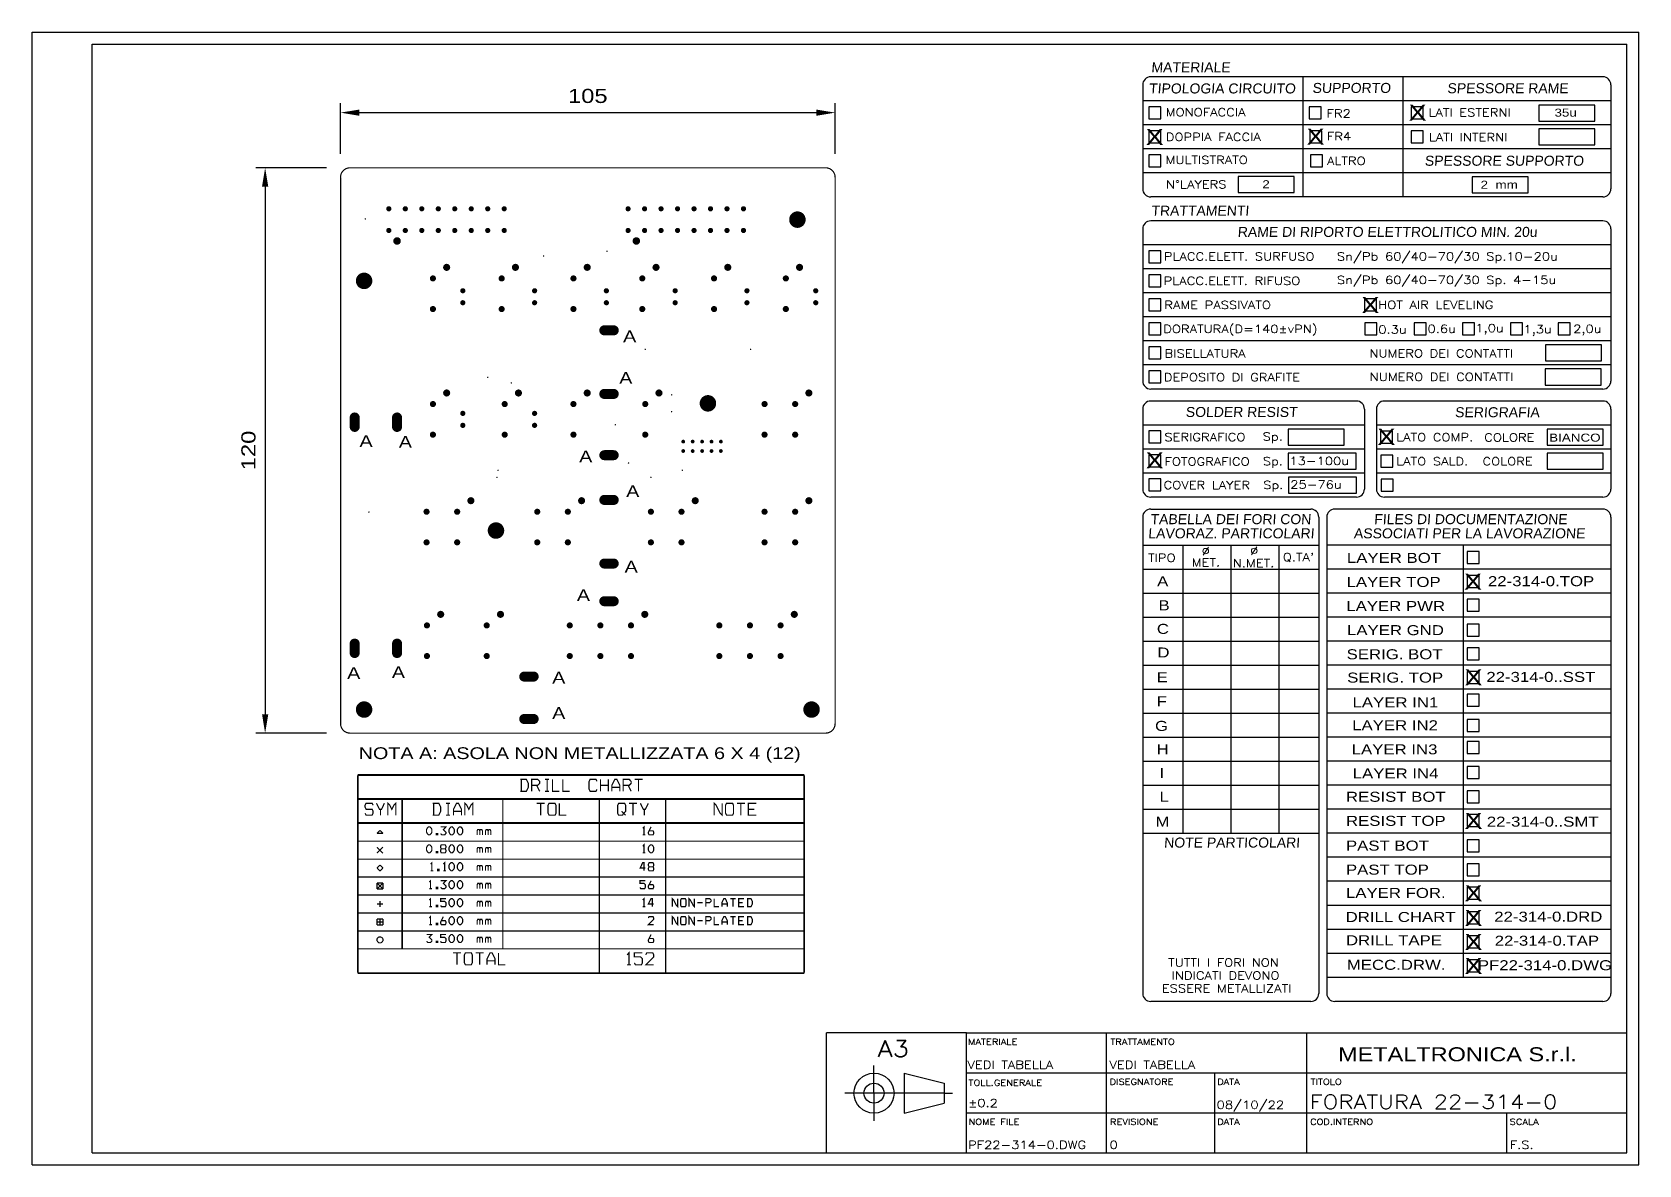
# Paper-space layout 'Layout1' of a CAD drawing. Extents: x 0 to 402, y 0 to 283.
# The model-space entities are those that its viewports show. They can reach past a viewport. Long polylines and large blocks are cut down to what shows.
import ezdxf
from ezdxf.enums import TextEntityAlignment as Align

# ---------------------------------------------------------------- set-up
doc = ezdxf.new("R2010")
doc.units = 0
doc.header["$LTSCALE"] = 10
doc.header["$MEASUREMENT"] = 0
doc.layers.get('0').update_dxf_attribs({"linetype": 'CONTINUOUS'})
doc.layers.get('Defpoints').update_dxf_attribs({"linetype": 'CONTINUOUS'})
for name, color, linetype in [('22-314-0_DRD', 7, 'CONTINUOUS'), ('22-314-0_DRL', 1, 'CONTINUOUS'), ('ATTRIBUTI', 7, 'CONTINUOUS'), ('CARTIGLIO', 7, 'CONTINUOUS'), ('OGGETTO', 7, 'CONTINUOUS'), ('QUOTE', 6, 'CONTINUOUS'), ('TABELLA', 7, 'CONTINUOUS'), ('THRUHOLE_NPT', 9, 'CONTINUOUS'), ('THRUHOLE_TAP', 12, 'CONTINUOUS'), ('VIEWPORT', 7, 'CONTINUOUS')]:
    doc.layers.add(name, color=color, linetype=linetype)
doc.layers.get('VIEWPORT').off()
doc.styles.add('ROMANS', font='romans', dxfattribs={"height": 4})
doc.styles.add('STILE25', font='arial.ttf', dxfattribs={"width": 1.2, "height": 2.5})
doc.styles.add('STILE3', font='arial.ttf', dxfattribs={"width": 1.2, "height": 3})
doc.styles.add('STILE35', font='arial.ttf', dxfattribs={"width": 1.2, "height": 3.5})
doc.styles.add('STYLE4', font='arial.ttf', dxfattribs={"width": 1.2, "height": 4})
doc.dimstyles.new('QUOTE', dxfattribs={"dimscale": 0, "dimtxt": 3, "dimasz": 4, "dimexe": 2, "dimexo": 5, "dimgap": 2, "dimtad": 1, "dimdec": 1, "dimzin": 13, "dimdsep": 46, "dimtxsty": 'STILE3', "dimcen": 0, "dimclrt": 7, "dimadec": 0, "dimazin": 0, "dimtfac": 0.666667, "dimtdec": 1, "dimtofl": 0, "dimtmove": 2, "dimatfit": 3, "dimfxl": 0, "dimtolj": 1, "dimtzin": 13, "dimarcsym": 0})

psp = doc.layouts.get("Layout1")

msp = doc.modelspace()

# ---------------------------------------------------------------- texts
at = {"layer": 'QUOTE', "style": 'STILE25', "width": 1.2}
for s, p in [('A', (629.68, 558.1)), ('A', (628.86, 549.27)), ('A', (573.71, 535.86)), ('A', (582.06, 535.69)), ('A', (620.35, 532.59)), ('A', (630.33, 525.23)), ('A', (630, 509.2)), ('A', (619.86, 503.14)), ('A', (571.09, 486.62)), ('A', (580.58, 486.79)), ('A', (614.62, 485.64)), ('A', (614.62, 478.13)), ('NOTA A: ASOLA NON METALLIZZATA 6 X 4 (12)', (573.55, 469.61))]:
    msp.add_text(s, height=2.5, dxfattribs=at).set_placement(p)

# ---------------------------------------------------------------- blocks, each defined once
blk = doc.blocks.new('QD')
at = {"layer": 'ATTRIBUTI', "linetype": 'Continuous'}
blk.add_lwpolyline([(-1.5, 1.5), (-1.5, -1.5), (1.5, -1.5), (1.5, 1.5)], close=True, dxfattribs=at)
blk = doc.blocks.new('TABELLAPCB2')
at = {"layer": 'ATTRIBUTI', "color": 6, "linetype": 'Continuous'}
for p, q in [((116, 239.99), (102, 239.99)), ((102, 239.99), (102, 235.99)), ((116, 235.99), (116, 239.99)), ((102, 235.99), (116, 235.99))]:
    blk.add_line(p, q, dxfattribs=at)
for points in [[(102, 241.91), (116, 241.91), (116, 245.91), (102, 245.91)], [(26.82, 224.03), (40.82, 224.03), (40.82, 228.03), (26.82, 228.03)], [(85.36, 223.98), (99.36, 223.98), (99.36, 227.98), (85.36, 227.98)], [(103.65, 181.96), (117.65, 181.96), (117.65, 185.96), (103.65, 185.96)], [(103.61, 175.96), (117.61, 175.96), (117.61, 179.96), (103.61, 179.96)], [(39.33, 160.95), (53.33, 160.95), (53.33, 164.95), (39.33, 164.95)], [(104.08, 160.96), (118.08, 160.96), (118.08, 164.96), (104.08, 164.96)], [(39.34, 154.96), (56.34, 154.96), (56.34, 158.96), (39.34, 158.96)], [(104.09, 154.96), (118.09, 154.96), (118.09, 158.96), (104.09, 158.96)], [(39.4, 148.96), (56.4, 148.96), (56.4, 152.96), (39.4, 152.96)]]:
    blk.add_lwpolyline(points, close=True, dxfattribs=at)
at = {"layer": 'TABELLA', "color": 1, "linetype": 'Continuous'}
for p, q in [((118, 252.96), (5, 252.96)), ((43, 252.96), (43, 222.96)), ((68, 252.96), (68, 222.96)), ((3, 250.96), (3, 224.96)), ((120, 250.96), (120, 224.96)), ((120, 246.96), (3, 246.96)), ((118, 222.96), (5, 222.96)), ((118, 216.96), (5, 216.96)), ((3, 214.96), (3, 176.96)), ((120, 214.96), (120, 176.96)), ((120, 210.96), (3, 210.96)), ((118, 174.96), (5, 174.96)), ((3, 169.96), (3, 149.96)), ((56.41, 171.96), (5, 171.96)), ((58.41, 169.96), (58.41, 149.96)), ((61.41, 169.96), (61.41, 149.96)), ((118, 171.96), (63.41, 171.96)), ((120, 169.96), (120, 149.96)), ((58.41, 165.96), (3, 165.96)), ((120, 165.96), (61.41, 165.96)), ((56.41, 147.96), (5, 147.96)), ((5, 144.96), (45, 144.96)), ((118, 144.96), (51, 144.96)), ((118, 147.96), (63.41, 147.96)), ((3, 142.96), (3, 111.96)), ((47, 142.96), (47, 23.96)), ((49, 142.96), (49, 23.96)), ((120, 142.96), (120, 23.96)), ((3, 135.96), (47, 135.96)), ((120, 135.96), (49, 135.96)), ((3, 111.96), (3, 108.96)), ((3, 108.96), (3, 66.96)), ((3, 66.96), (3, 63.96)), ((3, 63.96), (47, 63.96)), ((3, 63.96), (3, 23.96)), ((45, 21.96), (5, 21.96)), ((118, 21.96), (51, 21.96))]:
    blk.add_line(p, q, dxfattribs=at)
at = {"layer": 'TABELLA', "color": 6, "linetype": 'Continuous'}
for p, q in [((120, 240.96), (3, 240.96)), ((120, 234.96), (3, 234.96)), ((120, 228.96), (3, 228.96)), ((120, 204.96), (3, 204.96)), ((120, 198.96), (3, 198.96)), ((120, 192.96), (3, 192.96)), ((120, 186.96), (3, 186.96)), ((120, 180.96), (3, 180.96)), ((58.41, 159.96), (3, 159.96)), ((120, 159.96), (61.41, 159.96)), ((58.41, 153.96), (3, 153.96)), ((120, 153.96), (61.41, 153.96)), ((13, 135.96), (13, 63.96)), ((25, 135.96), (25, 63.96)), ((37, 135.96), (37, 63.96)), ((83.05, 135.96), (83.05, 27.96)), ((3, 129.96), (47, 129.96)), ((120, 129.96), (49, 129.96)), ((3, 123.96), (47, 123.96)), ((120, 123.96), (49, 123.96)), ((3, 117.96), (47, 117.96)), ((120, 117.96), (49, 117.96)), ((3, 111.96), (47, 111.96)), ((120, 111.96), (49, 111.96)), ((3, 105.96), (47, 105.96)), ((120, 105.96), (49, 105.96)), ((3, 99.96), (47, 99.96)), ((120, 99.96), (49, 99.96)), ((3, 93.96), (47, 93.96)), ((120, 93.96), (49, 93.96)), ((3, 87.96), (47, 87.96)), ((120, 87.96), (49, 87.96)), ((3, 81.96), (47, 81.96)), ((120, 81.96), (49, 81.96)), ((3, 75.96), (47, 75.96)), ((120, 75.96), (49, 75.96)), ((3, 69.96), (47, 69.96)), ((120, 69.96), (49, 69.96)), ((120, 63.96), (49, 63.96)), ((120, 57.96), (49, 57.96)), ((120, 51.96), (49, 51.96)), ((120, 45.96), (49, 45.96)), ((120, 39.96), (49, 39.96)), ((120, 33.96), (49, 33.96)), ((120, 27.96), (49, 27.96))]:
    blk.add_line(p, q, dxfattribs=at)
at = {"layer": 'TABELLA', "color": 1, "linetype": 'Continuous'}
for centre, start, end in [((5, 250.96), 90, 180), ((118, 250.96), 0, 90), ((5, 224.96), 180, 270), ((118, 224.96), 270, 0), ((5, 214.96), 90, 180), ((118, 214.96), 0, 90), ((5, 176.96), 180, 270), ((118, 176.96), 270, 0), ((5, 169.96), 90, 180), ((56.41, 169.96), 0, 90), ((63.41, 169.96), 90, 180), ((118, 169.96), 0, 90), ((5, 149.96), 180, 270), ((56.41, 149.96), 270, 0), ((63.41, 149.96), 180, 270), ((118, 149.96), 270, 0), ((5, 142.96), 90, 180), ((45, 142.96), 0, 90), ((51, 142.96), 90, 180), ((118, 142.96), 0, 90), ((5, 23.96), 180, 270), ((45, 23.96), 270, 0), ((51, 23.96), 180, 270), ((118, 23.96), 270, 0)]:
    blk.add_arc(centre, 2, start, end, dxfattribs=at)
at = {"layer": 'TABELLA', "linetype": 'Continuous'}
for p in [(6, 244), (46.11, 243.96), (71.62, 243.96), (6, 238), (46.25, 237.96), (71.62, 237.96), (6, 232), (46.4, 231.96), (6, 208), (6, 202), (6, 196), (59.91, 195.96), (6, 190), (60.05, 189.96), (72.34, 189.96), (84.42, 189.96), (96.42, 189.96), (108.34, 189.96), (6, 184), (6, 178), (6, 163), (63.9, 162.96), (6, 157), (64.05, 156.96), (6, 151), (64.11, 150.96), (85.62, 132.85), (85.62, 126.9), (85.62, 120.96), (85.62, 114.74), (85.62, 108.8), (85.62, 102.85), (85.62, 97.18), (85.62, 90.93), (85.62, 85.36), (85.62, 79.15), (85.62, 73.07), (85.62, 67.12), (85.62, 60.86), (85.62, 54.86), (85.62, 49.03), (85.62, 42.85), (85.62, 36.85), (85.62, 30.87)]:
    blk.add_blockref('QD', p, dxfattribs=at)
at = {"layer": 'ATTRIBUTI', "linetype": 'Continuous', "width": 1.2, "flags": 8}
for tag, height, style, p in [('X', 4, 'STYLE4', (6.1, 244.01)), ('X', 4, 'STYLE4', (71.7, 244.01)), ('VAL', 2, 'STILE25', (108.7, 244.01)), ('X', 4, 'STYLE4', (6, 237.91)), ('X', 4, 'STYLE4', (46.2, 238.01)), ('VAL', 2, 'STILE25', (92.09, 226)), ('X', 4, 'STYLE4', (6, 208.01)), ('X', 4, 'STYLE4', (6, 163.01)), ('X', 4, 'STYLE4', (63.9, 163.01)), ('VAL', 2, 'STILE25', (46.4, 163.01)), ('COL', 2, 'STILE25', (111, 162.81))]:
    blk.add_attdef(tag, text='', height=height, dxfattribs=dict(at, style=style)).set_placement(p, align=Align.MIDDLE_CENTER)
at = {"layer": 'ATTRIBUTI', "linetype": 'Continuous', "width": 1.2}
for tag, height, style, p in [('X', 4, 'STYLE4', (46.1, 244.01)), ('X', 4, 'STYLE4', (71.6, 238.01)), ('VAL', 2, 'STILE25', (108.96, 238.08)), ('X', 4, 'STYLE4', (6, 231.91)), ('X', 4, 'STYLE4', (46.4, 232.01)), ('X', 4, 'STYLE4', (6, 202.01)), ('X', 4, 'STYLE4', (6, 196.01)), ('X', 4, 'STYLE4', (59.9, 195.91)), ('X', 4, 'STYLE4', (6, 190.01)), ('X', 4, 'STYLE4', (60, 189.91)), ('X', 4, 'STYLE4', (72.3, 189.91)), ('X', 4, 'STYLE4', (84.4, 189.91)), ('X', 4, 'STYLE4', (96.4, 190.01)), ('X', 4, 'STYLE4', (108.3, 190.01)), ('X', 4, 'STYLE4', (6, 184.01)), ('NUM', 2, 'STILE25', (110.99, 183.91)), ('X', 4, 'STYLE4', (6, 178.01)), ('NUM', 2, 'STILE25', (111.02, 178.01)), ('X', 4, 'STYLE4', (6, 157.11)), ('X', 4, 'STYLE4', (64, 157.01)), ('BIANCO', 2, 'STILE25', (111.1, 156.91)), ('X', 4, 'STYLE4', (6, 151.01)), ('X', 4, 'STYLE4', (85.68, 132.91)), ('CSXXXR1.BOT', 2.5, 'STILE25', (102.56, 133.16)), ('X', 4, 'STYLE4', (85.54, 126.83)), ('DIA', 2.5, 'STILE25', (19.2, 127.01)), ('DIA', 2.5, 'STILE25', (31.1, 126.91)), ('QTA', 2.5, 'STILE25', (42.1, 126.91)), ('CSXXXR1.TOP', 2.5, 'STILE25', (102.56, 126.94)), ('DIA', 2.5, 'STILE25', (19.2, 120.91)), ('DIA', 2.5, 'STILE25', (31.1, 121.01)), ('QTA', 2.5, 'STILE25', (42.1, 120.91)), ('X', 4, 'STYLE4', (85.68, 120.88)), ('CSXXXR1.PWR', 2.5, 'STILE25', (103.25, 121)), ('X', 4, 'STYLE4', (85.68, 114.67)), ('DIA', 2.5, 'STILE25', (19.1, 114.91)), ('DIA', 2.5, 'STILE25', (31.1, 114.81)), ('QTA', 2.5, 'STILE25', (42, 114.91)), ('CSXXXR1.GND', 2.5, 'STILE25', (102.89, 114.92)), ('DIA', 2.5, 'STILE25', (19.1, 108.91)), ('DIA', 2.5, 'STILE25', (31.2, 108.91)), ('QTA', 2.5, 'STILE25', (42.1, 108.91)), ('X', 4, 'STYLE4', (85.68, 108.86)), ('CSXXXR1.SSB', 2.5, 'STILE25', (102.57, 108.97)), ('X', 4, 'STYLE4', (85.68, 102.91)), ('DIA', 2.5, 'STILE25', (19, 102.91)), ('DIA', 2.5, 'STILE25', (31.3, 103.11)), ('QTA', 2.5, 'STILE25', (42.3, 102.91)), ('CSXXXR1.SST', 2.5, 'STILE25', (102.5, 103.03)), ('DIA', 2.5, 'STILE25', (19.1, 96.91)), ('DIA', 2.5, 'STILE25', (31.3, 97.11)), ('QTA', 2.5, 'STILE25', (42.2, 97.21)), ('X', 4, 'STYLE4', (85.68, 97.13)), ('CSXXXR1.IN1', 2.5, 'STILE25', (101.84, 97.01)), ('X', 4, 'STYLE4', (85.68, 90.99)), ('CSXXXR1.IN2', 2.5, 'STILE25', (101.79, 91.24)), ('DIA', 2.5, 'STILE25', (19.2, 90.91)), ('DIA', 2.5, 'STILE25', (31.3, 91.01)), ('QTA', 2.5, 'STILE25', (42, 90.91)), ('DIA', 2.5, 'STILE25', (19.2, 84.91)), ('DIA', 2.5, 'STILE25', (31.4, 85.11)), ('QTA', 2.5, 'STILE25', (42, 84.91)), ('X', 4, 'STYLE4', (85.68, 85.58)), ('CSXXXR1.IN3', 2.5, 'STILE25', (101.63, 84.93)), ('X', 4, 'STYLE4', (85.68, 79.23)), ('DIA', 2.5, 'STILE25', (19.1, 78.91)), ('DIA', 2.5, 'STILE25', (31.4, 79.01)), ('QTA', 2.5, 'STILE25', (42.1, 79.01)), ('CSXXXR1.IN4', 2.5, 'STILE25', (101.78, 78.94)), ('DIA', 2.5, 'STILE25', (19.1, 72.91)), ('DIA', 2.5, 'STILE25', (31.3, 73.01)), ('QTA', 2.5, 'STILE25', (41.9, 73.01)), ('X', 4, 'STYLE4', (85.68, 73.02)), ('CSXXXR1.SMB', 2.5, 'STILE25', (103.19, 72.9)), ('DIA', 2.5, 'STILE25', (31.3, 67.11)), ('X', 4, 'STYLE4', (85.68, 67.07)), ('DIA', 2.5, 'STILE25', (19.1, 66.91)), ('QTA', 2.5, 'STILE25', (42, 66.91)), ('CSXXXR1.SMT', 2.5, 'STILE25', (102.97, 66.87)), ('X', 4, 'STYLE4', (85.68, 60.81)), ('CSXXXR1.SPB', 2.5, 'STILE25', (102.72, 60.95)), ('X', 4, 'STYLE4', (85.68, 54.81)), ('CSXXXR1.SMT', 2.5, 'STILE25', (104.02, 54.77)), ('X', 4, 'STYLE4', (85.68, 48.99)), ('CSXXXR1.DRL', 2.5, 'STILE25', (104.09, 48.95)), ('X', 4, 'STYLE4', (85.68, 42.8)), ('CSXXXR1.DRD', 2.5, 'STILE25', (104.36, 43.13)), ('X', 4, 'STYLE4', (85.68, 36.8)), ('CSXXXR1.TAP', 2.5, 'STILE25', (104.02, 37.12)), ('X', 4, 'STYLE4', (85.68, 30.82)), ('CSXXXR1.DWG', 2.5, 'STILE25', (103.53, 31))]:
    blk.add_attdef(tag, text='', height=height, dxfattribs=dict(at, style=style)).set_placement(p, align=Align.MIDDLE_CENTER)
at = {"layer": 'TABELLA', "linetype": 'Continuous', "style": 'STILE25', "oblique": 4}
for s, p in [('MATERIALE', (5.12, 254.07)), ('TIPOLOGIA CIRCUITO', (4.54, 248.8)), ('SUPPORTO', (45.4, 248.93)), ('SPESSORE RAME', (79.1, 248.86)), ('SPESSORE SUPPORTO', (73.45, 230.74)), ('TRATTAMENTI', (5.12, 218.26)), ('RAME DI RIPORTO ELETTROLITICO MIN. 20u', (26.7, 212.96)), ('SOLDER RESIST', (13.71, 167.97)), ('SERIGRAFIA', (81.02, 167.91)), ('TABELLA DEI FORI CON', (4.9, 141.19)), ('FILES DI DOCUMENTAZIONE', (60.8, 141.19)), ('LAVORAZ. PARTICOLARI', (4.35, 137.65)), ('ASSOCIATI PER LA LAVORAZIONE', (55.73, 137.65)), ('NOTE PARTICOLARI', (8.3, 60.39))]:
    blk.add_text(s, height=2.5, dxfattribs=at).set_placement(p)
at = {"layer": 'TABELLA', "linetype": 'Continuous', "width": 1.2}
for s, height, style, p in [('MONOFACCIA', 2, 'ROMANS', (8.75, 243.1)), ('LATI ESTERNI', 2, 'ROMANS', (74.41, 243.06)), ('FR2', 2, 'ROMANS', (48.96, 242.8)), ('DOPPIA FACCIA', 2, 'ROMANS', (8.78, 236.93)), ('FR4', 2, 'ROMANS', (49.03, 237.1)), ('LATI INTERNI', 2, 'ROMANS', (74.49, 236.85)), ('MULTISTRATO', 2, 'ROMANS', (8.7, 231.18)), ('ALTRO', 2, 'ROMANS', (49.05, 230.96)), ('N°LAYERS', 2, 'ROMANS', (8.83, 225.09)), ('PLACC.ELETT. SURFUSO ', 2, 'ROMANS', (8.29, 207.08)), ('Sn/Pb 60/40-70/30 Sp.10-20u', 2, 'ROMANS', (51.52, 207.08)), ('PLACC.ELETT. RIFUSO ', 2, 'ROMANS', (8.24, 200.99)), ('Sn/Pb 60/40-70/30 Sp. 4-15u', 2, 'ROMANS', (51.52, 201.2)), ('RAME PASSIVATO', 2, 'ROMANS', (8.41, 194.95)), ('HOT AIR LEVELING', 2, 'ROMANS', (61.84, 194.99)), ('DORATURA(D=140%%PvPN)', 2, 'ROMANS', (8.15, 188.96)), ('0.3u', 2, 'ROMANS', (61.89, 188.8)), ('0.6u', 2, 'ROMANS', (74.17, 188.99)), ('1,0u', 2, 'ROMANS', (86.13, 189.19)), ('1,3u', 2, 'ROMANS', (98.14, 188.87)), ('2,0u', 2, 'ROMANS', (110.56, 188.99)), ('BISELLATURA', 2, 'ROMANS', (8.47, 182.83)), ('NUMERO DEI CONTATTI', 2, 'ROMANS', (59.68, 182.87)), ('DEPOSITO DI GRAFITE', 2, 'ROMANS', (8.27, 176.89)), ('NUMERO DEI CONTATTI', 2, 'ROMANS', (59.72, 176.99)), ('SERIGRAFICO ', 2, 'ROMANS', (8.42, 161.95)), ('Sp.', 2, 'ROMANS', (32.98, 162.07)), ('LATO COMP.', 2, 'ROMANS', (66.34, 161.92)), ('COLORE', 2, 'ROMANS', (88.35, 161.87)), ('FOTOGRAFICO ', 2, 'ROMANS', (8.44, 155.84)), ('Sp.', 2, 'ROMANS', (33.02, 155.93)), ('13-100u', 2, 'ROMANS', (39.67, 155.98)), ('LATO SALD.', 2, 'ROMANS', (66.34, 155.9)), ('COLORE', 2, 'ROMANS', (87.91, 155.9)), ('COVER LAYER ', 2, 'ROMANS', (8.23, 149.97)), ('Sp.', 2, 'ROMANS', (33.12, 149.98)), ('25-76u', 2, 'ROMANS', (39.88, 150.08)), ('TIPO', 2, 'ROMANS', (4.34, 131.78)), ('MET.', 2, 'ROMANS', (15.25, 130.65)), ('%%C', 2, 'ROMANS', (17.72, 133.47)), ('%%C', 2, 'ROMANS', (29.85, 133.53)), ("Q.TA'", 2, 'ROMANS', (38.01, 131.96)), ('LAYER BOT', 2.5, 'STILE25', (54.03, 131.51)), ('N.MET.', 2, 'ROMANS', (25.51, 130.47)), ('A', 2.5, 'STILE25', (6.61, 125.68)), ('LAYER TOP', 2.5, 'STILE25', (53.95, 125.5)), ('B', 2.5, 'STILE25', (6.96, 119.66)), ('LAYER PWR', 2.5, 'STILE25', (53.89, 119.48)), ('C', 2.5, 'STILE25', (6.54, 113.78)), ('LAYER GND', 2.5, 'STILE25', (54.06, 113.46)), ('D', 2.5, 'STILE25', (6.68, 107.88)), ('SERIG. BOT', 2.5, 'STILE25', (53.96, 107.44)), ('E', 2.5, 'STILE25', (6.49, 101.71)), ('SERIG. TOP', 2.5, 'STILE25', (54.11, 101.61)), ('F', 2.5, 'STILE25', (6.51, 95.68)), ('LAYER IN1', 2.5, 'STILE25', (55.44, 95.41)), ('G', 2.5, 'STILE25', (6.08, 89.54)), ('LAYER IN2', 2.5, 'STILE25', (55.35, 89.7)), ('H', 2.5, 'STILE25', (6.49, 83.72)), ('LAYER IN3', 2.5, 'STILE25', (55.23, 83.68)), ('I', 2.5, 'STILE25', (7.23, 77.79)), ('LAYER IN4', 2.5, 'STILE25', (55.48, 77.66)), ('L', 2.5, 'STILE25', (7.2, 71.87)), ('RESIST BOT', 2.5, 'STILE25', (53.8, 71.83)), ('RESIST TOP', 2.5, 'STILE25', (53.8, 65.82)), ('M', 2.5, 'STILE25', (6.2, 65.65)), ('PAST BOT', 2.5, 'STILE25', (53.8, 59.63)), ('PAST TOP', 2.5, 'STILE25', (53.8, 53.63)), ('LAYER FOR.', 2.5, 'STILE25', (53.8, 47.81)), ('DRILL CHART', 2.5, 'STILE25', (53.71, 41.8)), ('DRILL TAPE', 2.5, 'STILE25', (53.8, 35.98)), ('TUTTI I FORI NON', 2, 'ROMANS', (9.36, 30.67)), ('MECC.DRW.', 2.5, 'STILE25', (54.01, 29.85)), ('INDICATI DEVONO', 2, 'ROMANS', (10.24, 27.43)), ('ESSERE METALLIZATI', 2, 'ROMANS', (7.78, 24.19))]:
    blk.add_text(s, height=height, dxfattribs=dict(at, style=style)).set_placement(p)
at = {"layer": 'TABELLA', "linetype": 'Continuous', "style": 'STILE25', "width": 1.2}
blk.add_attdef('NUM', text='', height=2, dxfattribs=at).set_placement((33.83, 226.12), align=Align.MIDDLE_CENTER)
blk = doc.blocks.new('A3METALTRONICA')
at = {"layer": 'CARTIGLIO', "color": 6, "linetype": 'Continuous'}
for p, q in [((0, 283), (401.5, 283)), ((0, 0), (0, 283)), ((401.5, 0), (401.5, 283)), ((233.5, 3), (233.5, 33)), ((268.5, 3), (268.5, 33)), ((318.5, 3), (318.5, 33)), ((233.5, 23), (398.5, 23)), ((295.5, 3), (295.5, 23)), ((233.5, 13), (398.5, 13)), ((368.5, 3), (368.5, 13)), ((0, 0), (401.5, 0))]:
    blk.add_line(p, q, dxfattribs=at)
at = {"layer": 'CARTIGLIO', "color": 1, "linetype": 'Continuous'}
for p, q in [((15, 280), (398.5, 280)), ((15, 3), (15, 280)), ((398.5, 3), (398.5, 280)), ((198.5, 3), (198.5, 33)), ((233.5, 33), (198.5, 33)), ((233.5, 33), (398.5, 33)), ((15, 3), (398.5, 3))]:
    blk.add_line(p, q, dxfattribs=at)
at = {"layer": 'CARTIGLIO', "color": 6}
for p, q in [((210.37, 17.91), (210.37, 24.81)), ((227.92, 17.91), (203.08, 17.91)), ((210.37, 17.91), (210.37, 11)), ((227.92, 17.91), (230, 17.91))]:
    blk.add_line(p, q, dxfattribs=at)
at = {"layer": 'CARTIGLIO', "color": 1}
for p, q in [((217.92, 22.91), (227.92, 20.41)), ((217.92, 22.91), (217.92, 12.91)), ((227.92, 20.41), (227.92, 15.41)), ((217.92, 12.91), (227.92, 15.41))]:
    blk.add_line(p, q, dxfattribs=at)
for radius in [5, 2.5]:
    blk.add_circle((210.37, 17.91), radius, dxfattribs=at)
at = {"layer": 'CARTIGLIO', "color": 1, "linetype": 'Continuous', "style": 'ROMANS', "width": 1.2}
blk.add_text('A3', height=4, dxfattribs=at).set_placement((211.32, 27.03))
at = {"layer": 'CARTIGLIO', "color": 0, "linetype": 'Continuous', "style": 'ROMANS', "width": 1.2}
for s, p in [('MATERIALE', (233.87, 30)), ('TRATTAMENTO', (269.45, 30)), ('TOLL.GENERALE', (233.99, 19.77)), ('DISEGNATORE', (269.23, 20)), ('DATA', (296.11, 20)), ('TITOLO', (319.47, 20)), ('NOME FILE', (233.99, 10)), ('REVISIONE', (269.35, 10)), ('DATA', (296.11, 10)), ('COD.INTERNO', (319.35, 10)), ('SCALA', (369.23, 10))]:
    blk.add_text(s, height=1.5, dxfattribs=at).set_placement(p)
at = {"layer": 'CARTIGLIO', "linetype": 'Continuous', "style": 'STILE35', "width": 1.2}
blk.add_text('METALTRONICA S.r.l.', height=3.5, dxfattribs=at).set_placement((326.33, 25.88))
at = {"layer": 'CARTIGLIO', "color": 0, "linetype": 'Continuous', "style": 'ROMANS', "width": 1.2}
for tag, p, height in [('MATERIALE', (233.75, 24), 2), ('TRATTAMENTO', (269.23, 24), 2), ('TITOLO', (319.23, 14), 3.5), ('DISEGNATORE', (269.23, 14), 2), ('DATADIS', (295.99, 14), 2), ('NOMEFILE', (233.87, 4), 2), ('REVISIONE', (269.23, 4), 2), ('DATAREV', (295.99, 4), 2), ('CODICE', (319.35, 4), 2), ('SCALA', (369.25, 4), 2)]:
    blk.add_attdef(tag, p, '', height=height, dxfattribs=at)
at = {"layer": 'CARTIGLIO', "color": 0, "linetype": 'Continuous', "style": 'ROMANS', "width": 1.2, "flags": 8}
blk.add_attdef('TOLLERANZA', text='', height=2, dxfattribs=at).set_placement((233.93, 13.85), align=Align.BOTTOM_LEFT)
blk = doc.blocks.new('ROUND_21')
at = {"const_width": 0.0635}
blk.add_lwpolyline([(-0.03175, 0, 1), (0.03175, 0, 1)], format="xyb", close=True, dxfattribs=at)
blk = doc.blocks.new('ROUND_2')
at = {"const_width": 0.8001}
blk.add_lwpolyline([(-0.40005, 0, 1), (0.40005, 0, 1)], format="xyb", close=True, dxfattribs=at)
blk = doc.blocks.new('ROUND_4')
at = {"const_width": 0.7493}
blk.add_lwpolyline([(-0.37465, 0, 1), (0.37465, 0, 1)], format="xyb", close=True, dxfattribs=at)
blk = doc.blocks.new('ROUND_5')
at = {"const_width": 0.75057}
blk.add_lwpolyline([(-0.375284, 0, 1), (0.375284, 0, 1)], format="xyb", close=True, dxfattribs=at)
blk = doc.blocks.new('ROUND_17')
at = {"const_width": 0.54991}
blk.add_lwpolyline([(-0.274954, 0, 1), (0.274954, 0, 1)], format="xyb", close=True, dxfattribs=at)
blk = doc.blocks.new('ROUND_18')
at = {"const_width": 0.65024}
blk.add_lwpolyline([(-0.32512, 0, 1), (0.32512, 0, 1)], format="xyb", close=True, dxfattribs=at)
blk = doc.blocks.new('ROUND_19')
at = {"const_width": 0.40005}
blk.add_lwpolyline([(-0.200024, 0, 1), (0.200024, 0, 1)], format="xyb", close=True, dxfattribs=at)
blk = doc.blocks.new('ROUND_20')
at = {"const_width": 1.75006}
blk.add_lwpolyline([(-0.87503, 0, 1), (0.87503, 0, 1)], format="xyb", close=True, dxfattribs=at)
blk = doc.blocks.new('ROUND_22')
at = {"const_width": 0.14986}
blk.add_lwpolyline([(-0.07493, 0, 1), (0.07493, 0, 1)], format="xyb", close=True, dxfattribs=at)
blk = doc.blocks.new('*D35')
at = {"layer": 'Defpoints', "color": 0, "transparency": 16777216}
for p in [(674.69, 606.83), (569.69, 593.12), (674.69, 593.12)]:
    blk.add_point(p, dxfattribs=at)
at = {"layer": 'QUOTE', "color": 0, "lineweight": -2, "transparency": 16777216}
for p, q in [((569.69, 598.12), (569.69, 608.83)), ((674.69, 598.12), (674.69, 608.83)), ((573.69, 606.83), (670.69, 606.83))]:
    blk.add_line(p, q, dxfattribs=at)
at = {"layer": 'QUOTE', "color": 0, "transparency": 16777216}
for points in [[(573.69, 607.49), (573.69, 606.16), (569.69, 606.83)], [(670.69, 607.49), (670.69, 606.16), (674.69, 606.83)]]:
    blk.add_solid(points, dxfattribs=at)
at = {"layer": 'QUOTE', "color": 7, "transparency": 16777216, "insert": (622.19, 610.36), "char_height": 3, "attachment_point": 5, "style": 'STILE3'}
blk.add_mtext('\\A1;105', dxfattribs=at)
blk = doc.blocks.new('*D36')
at = {"layer": 'Defpoints', "color": 0, "transparency": 16777216}
for p in [(571.69, 595.12), (553.68, 475.12), (571.69, 475.12)]:
    blk.add_point(p, dxfattribs=at)
at = {"layer": 'QUOTE', "color": 0, "lineweight": -2, "transparency": 16777216}
for p, q in [((566.69, 595.12), (551.68, 595.12)), ((553.68, 591.12), (553.68, 479.12)), ((566.69, 475.12), (551.68, 475.12))]:
    blk.add_line(p, q, dxfattribs=at)
at = {"layer": 'QUOTE', "color": 0, "transparency": 16777216}
for points in [[(553.02, 591.12), (554.35, 591.12), (553.68, 595.12)], [(553.02, 479.12), (554.35, 479.12), (553.68, 475.12)]]:
    blk.add_solid(points, dxfattribs=at)
at = {"layer": 'QUOTE', "color": 7, "transparency": 16777216, "insert": (550.15, 535.12), "char_height": 3, "attachment_point": 5, "rotation": 90, "style": 'STILE3'}
blk.add_mtext('\\A1;120', dxfattribs=at)

# ---------------------------------------------------------------- dimensions: what is measured, and where the dimension line sits
at = {"layer": 'QUOTE'}
dim = msp.add_linear_dim(base=(674.69, 606.83), p1=(569.69, 593.12), p2=(674.69, 593.12), dimstyle='QUOTE', override={"dimscale": 1}, dxfattribs=at)
dim.commit()
dim.dimension.update_dxf_attribs({"geometry": '*D35', "text_midpoint": (622.19, 610.36)})
dim = msp.add_linear_dim(base=(553.68, 475.12), p1=(571.69, 595.12), p2=(571.69, 475.12), angle=90, dimstyle='QUOTE', override={"dimscale": 1}, dxfattribs=at)
dim.commit()
dim.dimension.update_dxf_attribs({"geometry": '*D36', "text_midpoint": (550.15, 535.12)})

# ---------------------------------------------------------------- linework, layer by layer
at = {"layer": '22-314-0_DRD', "const_width": 0.254}
for points in [[(668.17, 466.28), (573.3, 466.28)], [(573.3, 424.24), (573.3, 466.15)], [(668.04, 466.15), (573.42, 466.15)], [(573.42, 424.24), (573.42, 466.15)], [(607.87, 462.77), (609.14, 462.77), (609.57, 463.61), (609.57, 464.46), (609.14, 465.31), (607.87, 465.31)], [(608.08, 462.77), (608.08, 465.31)], [(610.28, 464.04), (611.55, 464.04), (611.98, 464.46), (611.98, 464.88), (611.55, 465.31), (610.28, 465.31), (610.28, 462.77)], [(611.34, 464.04), (611.98, 462.77)], [(613.97, 465.31), (613.12, 465.31)], [(613.55, 462.77), (613.55, 465.31)], [(616.17, 462.77), (614.69, 462.77), (614.69, 465.31)], [(618.37, 462.77), (616.89, 462.77), (616.89, 465.31)], [(624.15, 463.19), (623.94, 462.77), (622.67, 462.77), (622.46, 463.19), (622.46, 464.88), (622.67, 465.31), (623.94, 465.31), (624.15, 464.88)], [(624.87, 462.77), (624.87, 465.31)], [(626.56, 464.04), (624.87, 464.04)], [(626.56, 462.77), (626.56, 465.31)], [(628.98, 462.77), (628.98, 464.04), (628.34, 465.31), (627.92, 465.31), (627.28, 464.04), (627.28, 462.77)], [(629.7, 464.04), (630.97, 464.04), (631.39, 464.46), (631.39, 464.88), (630.97, 465.31), (629.7, 465.31), (629.7, 462.77)], [(630.75, 464.04), (631.39, 462.77)], [(633.8, 465.31), (632.11, 465.31)], [(632.95, 462.77), (632.95, 465.31)], [(668.04, 424.24), (668.04, 466.15)], [(668.17, 424.24), (668.17, 466.15)], [(668.04, 461.2), (573.42, 461.2)], [(668.04, 461.07), (573.42, 461.07)], [(581.42, 457.69), (581.42, 460.23), (581, 459.8), (580.58, 458.96), (580.15, 459.8), (579.73, 460.23), (579.73, 457.69)], [(582.69, 429.32), (582.69, 461.07)], [(582.82, 429.32), (582.82, 461.07)], [(597.77, 457.69), (597.77, 460.23), (597.35, 459.8), (596.93, 458.96), (596.5, 459.8), (596.08, 460.23), (596.08, 457.69)], [(604.14, 429.32), (604.14, 461.07)], [(613.97, 462.77), (613.12, 462.77)], [(624.63, 424.24), (624.63, 461.07)], [(628.98, 463.61), (627.28, 463.61)], [(638.72, 424.24), (638.72, 461.07)], [(650.71, 460.23), (650.71, 457.69), (650.29, 458.11), (649.44, 459.8), (649.02, 460.23), (649.02, 457.69)], [(576.6, 459.8), (576.39, 460.23), (575.12, 460.23), (574.9, 459.8), (574.9, 459.38), (575.12, 458.96), (576.39, 458.96), (576.6, 458.53), (576.6, 458.11), (576.39, 457.69), (575.12, 457.69), (574.9, 458.11)], [(579.01, 460.23), (578.38, 458.96), (577.95, 458.96), (577.32, 460.23)], [(578.17, 457.69), (578.17, 458.96)], [(589.27, 457.69), (590.54, 457.69), (590.96, 458.53), (590.96, 459.38), (590.54, 460.23), (589.27, 460.23)], [(589.48, 457.69), (589.48, 460.23)], [(592.95, 460.23), (592.1, 460.23)], [(592.95, 457.69), (592.1, 457.69)], [(592.53, 457.69), (592.53, 460.23)], [(595.36, 457.69), (595.36, 458.96), (594.73, 460.23), (594.31, 460.23), (593.67, 458.96), (593.67, 457.69)], [(595.36, 458.53), (593.67, 458.53)], [(613.03, 460.23), (611.33, 460.23)], [(612.18, 457.69), (612.18, 460.23)], [(613.96, 457.69), (613.75, 458.11), (613.75, 459.8), (613.96, 460.23), (615.23, 460.23), (615.44, 459.8), (615.44, 458.11), (615.23, 457.69), (613.96, 457.69)], [(617.64, 457.69), (616.16, 457.69), (616.16, 460.23)], [(628.52, 458.11), (628.73, 457.69), (629.58, 457.69), (629.79, 458.11), (630.21, 458.53), (630.21, 459.8), (630, 460.23), (628.73, 460.23), (628.52, 459.8), (628.52, 458.11)], [(629.37, 458.53), (630.21, 457.69)], [(632.63, 460.23), (630.93, 460.23)], [(631.78, 457.69), (631.78, 460.23)], [(635.04, 460.23), (634.4, 458.96), (633.98, 458.96), (633.35, 460.23)], [(634.19, 457.69), (634.19, 458.96)], [(651.65, 457.69), (651.43, 458.11), (651.43, 459.8), (651.65, 460.23), (652.92, 460.23), (653.13, 459.8), (653.13, 458.11), (652.92, 457.69), (651.65, 457.69)], [(655.54, 460.23), (653.85, 460.23)], [(654.69, 457.69), (654.69, 460.23)], [(657.95, 457.69), (656.26, 457.69), (656.26, 460.23), (657.95, 460.23)], [(657.53, 458.96), (656.26, 458.96)], [(668.04, 456.12), (573.42, 456.12)], [(668.04, 455.99), (573.42, 455.99)], [(578.06, 454.47), (577.42, 453.83)], [(577.42, 453.83), (578.69, 453.83)], [(578.69, 453.83), (578.06, 454.47)], [(588.37, 453.52), (588.09, 453.81), (587.95, 454.09), (587.95, 454.65), (588.09, 454.93), (588.37, 455.22), (588.66, 455.22), (588.94, 454.93), (589.08, 454.65), (589.08, 454.09), (588.94, 453.81), (588.66, 453.52), (588.37, 453.52)], [(590.01, 453.52), (590.29, 453.52), (590.29, 453.81), (590.01, 453.81), (590.01, 453.52)], [(590.94, 453.81), (591.22, 453.52), (591.79, 453.52), (592.07, 453.81), (592.07, 454.09), (591.51, 454.65), (592.07, 455.22), (590.94, 455.22)], [(593.14, 453.52), (592.86, 453.81), (592.72, 454.09), (592.72, 454.65), (592.86, 454.93), (593.14, 455.22), (593.43, 455.22), (593.71, 454.93), (593.85, 454.65), (593.85, 454.09), (593.71, 453.81), (593.43, 453.52), (593.14, 453.52)], [(594.92, 453.52), (594.64, 453.81), (594.5, 454.09), (594.5, 454.65), (594.64, 454.93), (594.92, 455.22), (595.2, 455.22), (595.49, 454.93), (595.63, 454.65), (595.63, 454.09), (595.49, 453.81), (595.2, 453.52), (594.92, 453.52)], [(599.82, 453.52), (599.82, 454.37), (599.68, 454.65), (599.4, 454.65), (599.25, 454.37), (599.11, 454.65), (598.83, 454.65), (598.69, 454.37), (598.69, 453.52)], [(599.25, 453.52), (599.25, 454.37)], [(601.6, 453.52), (601.6, 454.37), (601.46, 454.65), (601.17, 454.65), (601.03, 454.37), (600.89, 454.65), (600.61, 454.65), (600.47, 454.37), (600.47, 453.52)], [(601.03, 453.52), (601.03, 454.37)], [(634.12, 453.52), (634.12, 455.22), (633.84, 454.93)], [(635.19, 454.37), (636.04, 454.37), (636.18, 454.09), (636.18, 453.81), (636.04, 453.52), (635.19, 453.52), (635.05, 453.81), (635.05, 454.09), (635.62, 455.22)], [(668.04, 452.18), (573.42, 452.18)], [(578.69, 450.91), (577.42, 449.64)], [(578.69, 449.64), (577.42, 450.91)], [(588.37, 449.71), (588.09, 450), (587.95, 450.28), (587.95, 450.84), (588.09, 451.12), (588.37, 451.41), (588.66, 451.41), (588.94, 451.12), (589.08, 450.84), (589.08, 450.28), (588.94, 450), (588.66, 449.71), (588.37, 449.71)], [(591.93, 450.56), (592.07, 450.84), (592.07, 451.12), (591.93, 451.41), (591.08, 451.41), (590.94, 451.12), (590.94, 450.84), (591.08, 450.56), (591.93, 450.56), (592.07, 450.28), (592.07, 450), (591.93, 449.71), (591.08, 449.71), (590.94, 450), (590.94, 450.28), (591.08, 450.56)], [(593.14, 449.71), (592.86, 450), (592.72, 450.28), (592.72, 450.84), (592.86, 451.12), (593.14, 451.41), (593.43, 451.41), (593.71, 451.12), (593.85, 450.84), (593.85, 450.28), (593.71, 450), (593.43, 449.71), (593.14, 449.71)], [(594.92, 449.71), (594.64, 450), (594.5, 450.28), (594.5, 450.84), (594.64, 451.12), (594.92, 451.41), (595.2, 451.41), (595.49, 451.12), (595.63, 450.84), (595.63, 450.28), (595.49, 450), (595.2, 449.71), (594.92, 449.71)], [(599.82, 449.71), (599.82, 450.56), (599.68, 450.84), (599.4, 450.84), (599.25, 450.56), (599.11, 450.84), (598.83, 450.84), (598.69, 450.56), (598.69, 449.71)], [(599.25, 449.71), (599.25, 450.56)], [(601.6, 449.71), (601.6, 450.56), (601.46, 450.84), (601.17, 450.84), (601.03, 450.56), (600.89, 450.84), (600.61, 450.84), (600.47, 450.56), (600.47, 449.71)], [(601.03, 449.71), (601.03, 450.56)], [(634.4, 453.52), (633.84, 453.52)], [(634.12, 449.71), (634.12, 451.41), (633.84, 451.12)], [(635.48, 449.71), (635.19, 450), (635.05, 450.28), (635.05, 450.84), (635.19, 451.12), (635.48, 451.41), (635.76, 451.41), (636.04, 451.12), (636.18, 450.84), (636.18, 450.28), (636.04, 450), (635.76, 449.71), (635.48, 449.71)], [(668.04, 448.37), (573.42, 448.37)], [(578.06, 447.1), (577.42, 446.47)], [(578.69, 446.47), (578.06, 447.1)], [(589.08, 445.9), (589.08, 447.6), (588.8, 447.31)], [(590.01, 449.71), (590.29, 449.71), (590.29, 450), (590.01, 450), (590.01, 449.71)], [(591.79, 445.9), (591.79, 447.6), (591.51, 447.31)], [(593.14, 445.9), (592.86, 446.19), (592.72, 446.47), (592.72, 447.03), (592.86, 447.31), (593.14, 447.6), (593.43, 447.6), (593.71, 447.31), (593.85, 447.03), (593.85, 446.47), (593.71, 446.19), (593.43, 445.9), (593.14, 445.9)], [(594.92, 445.9), (594.64, 446.19), (594.5, 446.47), (594.5, 447.03), (594.64, 447.31), (594.92, 447.6), (595.2, 447.6), (595.49, 447.31), (595.63, 447.03), (595.63, 446.47), (595.49, 446.19), (595.2, 445.9), (594.92, 445.9)], [(599.82, 445.9), (599.82, 446.75), (599.68, 447.03), (599.4, 447.03), (599.25, 446.75), (599.11, 447.03), (598.83, 447.03), (598.69, 446.75), (598.69, 445.9)], [(601.6, 445.9), (601.6, 446.75), (601.46, 447.03), (601.17, 447.03), (601.03, 446.75), (600.89, 447.03), (600.61, 447.03), (600.47, 446.75), (600.47, 445.9)], [(634.4, 446.47), (633.28, 446.47), (633.84, 447.6), (634.12, 447.6), (634.12, 445.9)], [(634.4, 449.71), (633.84, 449.71)], [(636.04, 446.75), (636.18, 447.03), (636.18, 447.31), (636.04, 447.6), (635.19, 447.6), (635.05, 447.31), (635.05, 447.03), (635.19, 446.75), (636.04, 446.75), (636.18, 446.47), (636.18, 446.19), (636.04, 445.9), (635.19, 445.9), (635.05, 446.19), (635.05, 446.47), (635.19, 446.75)], [(668.04, 444.56), (573.42, 444.56)], [(577.42, 446.47), (578.06, 445.83)], [(578.06, 445.83), (578.69, 446.47)], [(588.8, 442.09), (588.8, 443.79), (588.52, 443.5)], [(589.36, 445.9), (588.8, 445.9)], [(590.29, 445.9), (590.58, 445.9), (590.58, 446.19), (590.29, 446.19), (590.29, 445.9)], [(590.94, 442.38), (591.22, 442.09), (591.79, 442.09), (592.07, 442.38), (592.07, 442.66), (591.51, 443.22), (592.07, 443.79), (590.94, 443.79)], [(592.07, 445.9), (591.51, 445.9)], [(593.14, 442.09), (592.86, 442.38), (592.72, 442.66), (592.72, 443.22), (592.86, 443.5), (593.14, 443.79), (593.43, 443.79), (593.71, 443.5), (593.85, 443.22), (593.85, 442.66), (593.71, 442.38), (593.43, 442.09), (593.14, 442.09)], [(594.92, 442.09), (594.64, 442.38), (594.5, 442.66), (594.5, 443.22), (594.64, 443.5), (594.92, 443.79), (595.2, 443.79), (595.49, 443.5), (595.63, 443.22), (595.63, 442.66), (595.49, 442.38), (595.2, 442.09), (594.92, 442.09)], [(599.25, 445.9), (599.25, 446.75)], [(601.03, 445.9), (601.03, 446.75)], [(633.28, 442.38), (633.42, 442.09), (634.26, 442.09), (634.4, 442.38), (634.4, 442.94), (634.12, 443.22), (633.28, 443.22), (633.28, 443.79), (634.4, 443.79)], [(635.19, 442.94), (636.04, 442.94), (636.18, 442.66), (636.18, 442.38), (636.04, 442.09), (635.19, 442.09), (635.05, 442.38), (635.05, 442.66), (635.62, 443.79)], [(668.04, 440.75), (573.42, 440.75)], [(577.42, 443.29), (577.42, 442.02)], [(578.69, 443.29), (577.42, 443.29)], [(578.69, 443.29), (577.42, 442.02)], [(578.69, 442.02), (577.42, 443.29)], [(577.42, 442.02), (578.69, 442.02)], [(578.69, 442.02), (578.69, 443.29)], [(589.08, 442.09), (588.52, 442.09)], [(588.8, 438.28), (588.8, 439.98), (588.52, 439.69)], [(590.01, 442.09), (590.29, 442.09), (590.29, 442.38), (590.01, 442.38), (590.01, 442.09)], [(590.94, 438.57), (591.08, 438.28), (591.93, 438.28), (592.07, 438.57), (592.07, 439.13), (591.79, 439.41), (590.94, 439.41), (590.94, 439.98), (592.07, 439.98)], [(593.14, 438.28), (592.86, 438.57), (592.72, 438.85), (592.72, 439.41), (592.86, 439.69), (593.14, 439.98), (593.43, 439.98), (593.71, 439.69), (593.85, 439.41), (593.85, 438.85), (593.71, 438.57), (593.43, 438.28), (593.14, 438.28)], [(594.92, 438.28), (594.64, 438.57), (594.5, 438.85), (594.5, 439.41), (594.64, 439.69), (594.92, 439.98), (595.2, 439.98), (595.49, 439.69), (595.63, 439.41), (595.63, 438.85), (595.49, 438.57), (595.2, 438.28), (594.92, 438.28)], [(599.82, 442.09), (599.82, 442.94), (599.68, 443.22), (599.4, 443.22), (599.25, 442.94), (599.11, 443.22), (598.83, 443.22), (598.69, 442.94), (598.69, 442.09)], [(599.25, 442.09), (599.25, 442.94)], [(601.6, 442.09), (601.6, 442.94), (601.46, 443.22), (601.17, 443.22), (601.03, 442.94), (600.89, 443.22), (600.61, 443.22), (600.47, 442.94), (600.47, 442.09)], [(601.03, 442.09), (601.03, 442.94)], [(634.12, 438.28), (634.12, 439.98), (633.84, 439.69)], [(636.18, 438.85), (635.05, 438.85), (635.62, 439.98), (635.9, 439.98), (635.9, 438.28)], [(641.26, 439.98), (641.26, 438.28), (640.98, 438.57), (640.42, 439.69), (640.13, 439.98), (640.13, 438.28)], [(642.05, 438.28), (641.91, 438.57), (641.91, 439.69), (642.05, 439.98), (642.9, 439.98), (643.04, 439.69), (643.04, 438.57), (642.9, 438.28), (642.05, 438.28)], [(644.82, 439.98), (644.82, 438.28), (644.54, 438.57), (643.97, 439.69), (643.69, 439.98), (643.69, 438.28)], [(647.25, 439.13), (648.09, 439.13), (648.37, 439.41), (648.37, 439.69), (648.09, 439.98), (647.25, 439.98), (647.25, 438.28)], [(650.01, 438.28), (649.02, 438.28), (649.02, 439.98)], [(651.79, 438.28), (651.79, 439.13), (651.37, 439.98), (651.08, 439.98), (650.66, 439.13), (650.66, 438.28)], [(653.57, 439.98), (652.44, 439.98)], [(653, 438.28), (653, 439.98)], [(655.35, 438.28), (654.22, 438.28), (654.22, 439.98), (655.35, 439.98)], [(655.99, 438.28), (656.84, 438.28), (657.12, 438.85), (657.12, 439.41), (656.84, 439.98), (655.99, 439.98)], [(656.14, 438.28), (656.14, 439.98)], [(668.04, 436.94), (573.42, 436.94)], [(578.69, 438.85), (577.42, 438.85)], [(578.06, 439.48), (578.06, 438.21)], [(589.08, 438.28), (588.52, 438.28)], [(590.01, 438.28), (590.29, 438.28), (590.29, 438.57), (590.01, 438.57), (590.01, 438.28)], [(599.82, 438.28), (599.82, 439.13), (599.68, 439.41), (599.4, 439.41), (599.25, 439.13), (599.11, 439.41), (598.83, 439.41), (598.69, 439.13), (598.69, 438.28)], [(599.25, 438.28), (599.25, 439.13)], [(601.6, 438.28), (601.6, 439.13), (601.46, 439.41), (601.17, 439.41), (601.03, 439.13), (600.89, 439.41), (600.61, 439.41), (600.47, 439.13), (600.47, 438.28)], [(601.03, 438.28), (601.03, 439.13)], [(634.4, 438.28), (633.84, 438.28)], [(646.6, 439.13), (645.47, 439.13)], [(651.79, 438.85), (650.66, 438.85)], [(655.06, 439.13), (654.22, 439.13)], [(668.04, 433.13), (573.42, 433.13)], [(577.42, 435.67), (577.42, 434.4)], [(578.69, 435.67), (577.42, 435.67)], [(578.69, 435.04), (577.42, 435.04)], [(577.42, 434.4), (578.69, 434.4)], [(578.06, 435.67), (578.06, 434.4)], [(578.69, 434.4), (578.69, 435.67)], [(588.8, 434.47), (588.8, 436.17), (588.52, 435.88)], [(589.08, 434.47), (588.52, 434.47)], [(590.01, 434.47), (590.29, 434.47), (590.29, 434.76), (590.01, 434.76), (590.01, 434.47)], [(591.08, 435.32), (591.93, 435.32), (592.07, 435.04), (592.07, 434.76), (591.93, 434.47), (591.08, 434.47), (590.94, 434.76), (590.94, 435.04), (591.51, 436.17)], [(593.14, 434.47), (592.86, 434.76), (592.72, 435.04), (592.72, 435.6), (592.86, 435.88), (593.14, 436.17), (593.43, 436.17), (593.71, 435.88), (593.85, 435.6), (593.85, 435.04), (593.71, 434.76), (593.43, 434.47), (593.14, 434.47)], [(594.92, 434.47), (594.64, 434.76), (594.5, 435.04), (594.5, 435.6), (594.64, 435.88), (594.92, 436.17), (595.2, 436.17), (595.49, 435.88), (595.63, 435.6), (595.63, 435.04), (595.49, 434.76), (595.2, 434.47), (594.92, 434.47)], [(599.82, 434.47), (599.82, 435.32), (599.68, 435.6), (599.4, 435.6), (599.25, 435.32), (599.11, 435.6), (598.83, 435.6), (598.69, 435.32), (598.69, 434.47)], [(599.25, 434.47), (599.25, 435.32)], [(601.6, 434.47), (601.6, 435.32), (601.46, 435.6), (601.17, 435.6), (601.03, 435.32), (600.89, 435.6), (600.61, 435.6), (600.47, 435.32), (600.47, 434.47)], [(601.03, 434.47), (601.03, 435.32)], [(636.18, 434.47), (635.05, 434.47), (636.18, 435.6), (636.18, 435.88), (636.04, 436.17), (635.19, 436.17), (635.05, 435.88)], [(641.26, 436.17), (641.26, 434.47), (640.98, 434.76), (640.42, 435.88), (640.13, 436.17), (640.13, 434.47)], [(642.05, 434.47), (641.91, 434.76), (641.91, 435.88), (642.05, 436.17), (642.9, 436.17), (643.04, 435.88), (643.04, 434.76), (642.9, 434.47), (642.05, 434.47)], [(644.82, 436.17), (644.82, 434.47), (644.54, 434.76), (643.97, 435.88), (643.69, 436.17), (643.69, 434.47)], [(646.6, 435.32), (645.47, 435.32)], [(647.25, 435.32), (648.09, 435.32), (648.37, 435.6), (648.37, 435.88), (648.09, 436.17), (647.25, 436.17), (647.25, 434.47)], [(650.01, 434.47), (649.02, 434.47), (649.02, 436.17)], [(651.79, 434.47), (651.79, 435.32), (651.37, 436.17), (651.08, 436.17), (650.66, 435.32), (650.66, 434.47)], [(651.79, 435.04), (650.66, 435.04)], [(653.57, 436.17), (652.44, 436.17)], [(653, 434.47), (653, 436.17)], [(655.35, 434.47), (654.22, 434.47), (654.22, 436.17), (655.35, 436.17)], [(655.06, 435.32), (654.22, 435.32)], [(655.99, 434.47), (656.84, 434.47), (657.12, 435.04), (657.12, 435.6), (656.84, 436.17), (655.99, 436.17)], [(656.14, 434.47), (656.14, 436.17)], [(577.81, 431.86), (577.42, 431.48)], [(577.42, 431.48), (577.42, 430.97)], [(577.42, 430.97), (577.81, 430.59)], [(578.31, 431.86), (577.81, 431.86)], [(577.81, 430.59), (578.31, 430.59)], [(578.69, 431.48), (578.31, 431.86)], [(578.31, 430.59), (578.69, 430.97)], [(578.69, 430.97), (578.69, 431.48)], [(587.95, 430.95), (588.23, 430.66), (588.8, 430.66), (589.08, 430.95), (589.08, 431.23), (588.52, 431.79), (589.08, 432.36), (587.95, 432.36)], [(590.01, 430.66), (590.29, 430.66), (590.29, 430.95), (590.01, 430.95), (590.01, 430.66)], [(590.94, 430.95), (591.08, 430.66), (591.93, 430.66), (592.07, 430.95), (592.07, 431.51), (591.79, 431.79), (590.94, 431.79), (590.94, 432.36), (592.07, 432.36)], [(593.14, 430.66), (592.86, 430.95), (592.72, 431.23), (592.72, 431.79), (592.86, 432.07), (593.14, 432.36), (593.43, 432.36), (593.71, 432.07), (593.85, 431.79), (593.85, 431.23), (593.71, 430.95), (593.43, 430.66), (593.14, 430.66)], [(594.92, 430.66), (594.64, 430.95), (594.5, 431.23), (594.5, 431.79), (594.64, 432.07), (594.92, 432.36), (595.2, 432.36), (595.49, 432.07), (595.63, 431.79), (595.63, 431.23), (595.49, 430.95), (595.2, 430.66), (594.92, 430.66)], [(599.82, 430.66), (599.82, 431.51), (599.68, 431.79), (599.4, 431.79), (599.25, 431.51), (599.11, 431.79), (598.83, 431.79), (598.69, 431.51), (598.69, 430.66)], [(599.25, 430.66), (599.25, 431.51)], [(601.6, 430.66), (601.6, 431.51), (601.46, 431.79), (601.17, 431.79), (601.03, 431.51), (600.89, 431.79), (600.61, 431.79), (600.47, 431.51), (600.47, 430.66)], [(601.03, 430.66), (601.03, 431.51)], [(635.19, 431.51), (636.04, 431.51), (636.18, 431.23), (636.18, 430.95), (636.04, 430.66), (635.19, 430.66), (635.05, 430.95), (635.05, 431.23), (635.62, 432.36)], [(668.04, 429.32), (573.42, 429.32)], [(595.26, 428.48), (593.56, 428.48)], [(594.41, 425.94), (594.41, 428.48)], [(596.19, 425.94), (595.98, 426.36), (595.98, 428.05), (596.19, 428.48), (597.46, 428.48), (597.67, 428.05), (597.67, 426.36), (597.46, 425.94), (596.19, 425.94)], [(600.08, 428.48), (598.39, 428.48)], [(599.24, 425.94), (599.24, 428.48)], [(602.5, 425.94), (602.5, 427.21), (601.86, 428.48), (601.44, 428.48), (600.8, 427.21), (600.8, 425.94)], [(602.5, 426.78), (600.8, 426.78)], [(604.7, 425.94), (603.22, 425.94), (603.22, 428.48)], [(630.93, 425.94), (630.93, 428.48), (630.51, 428.05)], [(632.08, 426.36), (632.29, 425.94), (633.56, 425.94), (633.77, 426.36), (633.77, 427.21), (633.35, 427.63), (632.08, 427.63), (632.08, 428.48), (633.77, 428.48)], [(636.18, 425.94), (634.49, 425.94), (636.18, 427.63), (636.18, 428.05), (635.97, 428.48), (634.7, 428.48), (634.49, 428.05)], [(668.17, 424.12), (573.3, 424.12)], [(668.04, 424.24), (573.42, 424.24)], [(631.36, 425.94), (630.51, 425.94)]]:
    msp.add_lwpolyline(points, dxfattribs=at)
at = {"layer": '22-314-0_DRL'}
for points, const_width in [([(571.69, 595.12, 0.414214), (569.69, 593.12)], 0.254), ([(674.69, 593.12, 0.414214), (672.69, 595.12)], 0.254), ([(625.69, 561.62, 0.414214), (624.69, 560.62)], 0.127), ([(624.69, 560.62, 0.414214), (625.69, 559.62)], 0.127), ([(628.69, 560.62, 0.414214), (627.69, 561.62)], 0.127), ([(627.69, 559.62, 0.414214), (628.69, 560.62)], 0.127), ([(625.69, 548.12, 0.414214), (624.69, 547.12)], 0.127), ([(624.69, 547.12, 0.414214), (625.69, 546.12)], 0.127), ([(628.69, 547.12, 0.414214), (627.69, 548.12)], 0.127), ([(627.69, 546.12, 0.414214), (628.69, 547.12)], 0.127), ([(572.69, 543.12, 0.414214), (571.69, 542.12)], 0.127), ([(573.69, 542.12, 0.414214), (572.69, 543.12)], 0.127), ([(581.69, 543.12, 0.414214), (580.69, 542.12)], 0.127), ([(582.69, 542.12, 0.414214), (581.69, 543.12)], 0.127), ([(571.69, 540.12, 0.414214), (572.69, 539.13)], 0.127), ([(572.69, 539.12, 0.414214), (573.69, 540.12)], 0.127), ([(580.69, 540.12, 0.414214), (581.69, 539.12)], 0.127), ([(581.69, 539.12, 0.414214), (582.69, 540.12)], 0.127), ([(625.69, 535.12, 0.414214), (624.7, 534.12)], 0.127), ([(624.69, 534.12, 0.414214), (625.69, 533.12)], 0.127), ([(628.69, 534.12, 0.414214), (627.69, 535.12)], 0.127), ([(627.69, 533.12, 0.414214), (628.69, 534.12)], 0.127), ([(625.69, 525.62, 0.414214), (624.7, 524.62)], 0.127), ([(628.69, 524.62, 0.414214), (627.69, 525.63)], 0.127), ([(624.69, 524.62, 0.414214), (625.69, 523.62)], 0.127), ([(627.69, 523.62, 0.414214), (628.69, 524.62)], 0.127), ([(625.69, 512.12, 0.414214), (624.7, 511.12)], 0.127), ([(628.69, 511.12, 0.414214), (627.69, 512.12)], 0.127), ([(624.69, 511.12, 0.414214), (625.69, 510.12)], 0.127), ([(627.69, 510.12, 0.414214), (628.69, 511.12)], 0.127), ([(625.69, 504.12, 0.414214), (624.69, 503.12)], 0.127), ([(624.69, 503.12, 0.414214), (625.69, 502.12)], 0.127), ([(628.69, 503.12, 0.414214), (627.69, 504.12)], 0.127), ([(627.69, 502.12, 0.414214), (628.69, 503.12)], 0.127), ([(572.69, 495.12, 0.414214), (571.69, 494.12)], 0.127), ([(573.69, 494.12, 0.414214), (572.69, 495.12)], 0.127), ([(581.69, 495.12, 0.414214), (580.69, 494.12)], 0.127), ([(582.69, 494.12, 0.414214), (581.69, 495.12)], 0.127), ([(571.69, 492.12, 0.414214), (572.69, 491.12)], 0.127), ([(572.69, 491.12, 0.414214), (573.69, 492.12)], 0.127), ([(580.69, 492.12, 0.414214), (581.69, 491.12)], 0.127), ([(581.69, 491.12, 0.414214), (582.69, 492.12)], 0.127), ([(608.69, 488.12, 0.414214), (607.69, 487.12)], 0.127), ([(611.69, 487.12, 0.414214), (610.69, 488.12)], 0.127), ([(607.69, 487.12, 0.414214), (608.69, 486.12)], 0.127), ([(610.69, 486.12, 0.414214), (611.69, 487.12)], 0.127), ([(608.69, 479.12, 0.414214), (607.69, 478.12)], 0.127), ([(607.69, 478.12, 0.414214), (608.69, 477.12)], 0.127), ([(611.69, 478.12, 0.414214), (610.69, 479.12)], 0.127), ([(610.69, 477.12, 0.414214), (611.69, 478.12)], 0.127), ([(569.7, 477.12, 0.414214), (571.69, 475.12)], 0.254), ([(672.69, 475.12, 0.414214), (674.69, 477.12)], 0.254)]:
    msp.add_lwpolyline(points, format="xyb", dxfattribs=dict(at, const_width=const_width))
for points, const_width in [([(672.69, 595.12), (571.69, 595.12)], 0.254), ([(569.7, 593.12), (569.7, 477.12)], 0.254), ([(674.69, 477.12), (674.69, 593.12)], 0.254), ([(628.69, 560.64), (624.69, 560.64)], 0.127), ([(628.69, 560.52), (624.7, 560.52)], 0.127), ([(628.69, 560.75), (624.7, 560.75)], 0.127), ([(628.67, 560.41), (624.72, 560.41)], 0.127), ([(628.66, 560.87), (624.72, 560.87)], 0.127), ([(628.64, 560.3), (624.75, 560.3)], 0.127), ([(628.63, 560.98), (624.76, 560.98)], 0.127), ([(624.8, 561.06), (624.8, 560.18)], 0.127), ([(628.59, 560.18), (624.8, 560.18)], 0.127), ([(628.57, 561.1), (624.81, 561.1)], 0.127), ([(628.52, 560.07), (624.86, 560.07)], 0.127), ([(628.5, 561.21), (624.88, 561.21)], 0.127), ([(624.91, 561.24), (624.91, 560)], 0.127), ([(628.44, 559.95), (624.95, 559.95)], 0.127), ([(628.41, 561.32), (624.98, 561.32)], 0.127), ([(625.02, 561.37), (625.02, 559.88)], 0.127), ([(628.31, 559.84), (625.07, 559.84)], 0.127), ([(628.27, 561.44), (625.11, 561.44)], 0.127), ([(625.14, 561.45), (625.14, 559.79)], 0.127), ([(625.25, 561.52), (625.25, 559.72)], 0.127), ([(628.13, 559.72), (625.26, 559.72)], 0.127), ([(628.06, 561.55), (625.32, 561.55)], 0.127), ([(625.37, 561.57), (625.37, 559.68)], 0.127), ([(625.48, 561.6), (625.48, 559.65)], 0.127), ([(625.6, 561.62), (625.6, 559.63)], 0.127), ([(627.69, 561.62), (625.69, 561.62)], 0.127), ([(627.69, 559.62), (625.69, 559.62)], 0.127), ([(625.71, 561.62), (625.71, 559.62)], 0.127), ([(625.82, 561.62), (625.82, 559.62)], 0.127), ([(625.94, 561.62), (625.94, 559.62)], 0.127), ([(626.05, 561.62), (626.05, 559.62)], 0.127), ([(626.17, 561.62), (626.17, 559.62)], 0.127), ([(626.28, 561.62), (626.28, 559.62)], 0.127), ([(626.4, 561.62), (626.4, 559.62)], 0.127), ([(626.51, 561.62), (626.51, 559.62)], 0.127), ([(626.62, 561.62), (626.62, 559.62)], 0.127), ([(626.74, 561.62), (626.74, 559.62)], 0.127), ([(626.85, 561.62), (626.85, 559.62)], 0.127), ([(626.97, 561.62), (626.97, 559.62)], 0.127), ([(627.08, 561.62), (627.08, 559.62)], 0.127), ([(627.2, 561.62), (627.2, 559.62)], 0.127), ([(627.31, 561.62), (627.31, 559.62)], 0.127), ([(627.42, 561.62), (627.42, 559.62)], 0.127), ([(627.54, 561.62), (627.54, 559.62)], 0.127), ([(627.65, 561.62), (627.65, 559.62)], 0.127), ([(627.77, 561.62), (627.77, 559.63)], 0.127), ([(627.88, 561.61), (627.88, 559.64)], 0.127), ([(628, 561.58), (628, 559.67)], 0.127), ([(628.11, 561.53), (628.11, 559.71)], 0.127), ([(628.22, 561.47), (628.22, 559.78)], 0.127), ([(628.34, 561.39), (628.34, 559.86)], 0.127), ([(628.45, 561.28), (628.45, 559.97)], 0.127), ([(628.57, 561.11), (628.57, 560.13)], 0.127), ([(628.68, 560.79), (628.68, 560.46)], 0.127), ([(628.69, 547.14), (624.69, 547.14)], 0.127), ([(628.68, 547.25), (624.7, 547.25)], 0.127), ([(628.69, 547.02), (624.7, 547.02)], 0.127), ([(628.67, 546.91), (624.72, 546.91)], 0.127), ([(628.66, 547.37), (624.72, 547.37)], 0.127), ([(628.64, 546.8), (624.75, 546.8)], 0.127), ([(628.63, 547.48), (624.76, 547.48)], 0.127), ([(624.8, 547.56), (624.8, 546.68)], 0.127), ([(628.59, 546.68), (624.8, 546.68)], 0.127), ([(628.57, 547.6), (624.81, 547.6)], 0.127), ([(628.52, 546.57), (624.86, 546.57)], 0.127), ([(628.5, 547.71), (624.88, 547.71)], 0.127), ([(624.91, 547.74), (624.91, 546.5)], 0.127), ([(628.44, 546.45), (624.95, 546.45)], 0.127), ([(628.4, 547.82), (624.98, 547.82)], 0.127), ([(625.02, 547.87), (625.02, 546.38)], 0.127), ([(628.31, 546.34), (625.07, 546.34)], 0.127), ([(628.27, 547.94), (625.12, 547.94)], 0.127), ([(625.14, 547.95), (625.14, 546.29)], 0.127), ([(625.25, 548.02), (625.25, 546.23)], 0.127), ([(628.13, 546.22), (625.26, 546.22)], 0.127), ([(628.06, 548.05), (625.33, 548.05)], 0.127), ([(625.37, 548.07), (625.37, 546.18)], 0.127), ([(625.48, 548.1), (625.48, 546.15)], 0.127), ([(625.6, 548.12), (625.6, 546.13)], 0.127), ([(627.69, 548.12), (625.69, 548.12)], 0.127), ([(627.69, 546.12), (625.69, 546.12)], 0.127), ([(625.71, 548.12), (625.71, 546.12)], 0.127), ([(625.82, 548.12), (625.82, 546.12)], 0.127), ([(625.94, 548.12), (625.94, 546.12)], 0.127), ([(626.05, 548.12), (626.05, 546.12)], 0.127), ([(626.17, 548.12), (626.17, 546.12)], 0.127), ([(626.28, 548.12), (626.28, 546.12)], 0.127), ([(626.4, 548.12), (626.4, 546.12)], 0.127), ([(626.51, 548.12), (626.51, 546.12)], 0.127), ([(626.62, 548.12), (626.62, 546.12)], 0.127), ([(626.74, 548.12), (626.74, 546.12)], 0.127), ([(626.85, 548.12), (626.85, 546.12)], 0.127), ([(626.97, 548.12), (626.97, 546.12)], 0.127), ([(627.08, 548.12), (627.08, 546.12)], 0.127), ([(627.2, 548.12), (627.2, 546.12)], 0.127), ([(627.31, 548.12), (627.31, 546.12)], 0.127), ([(627.42, 548.12), (627.42, 546.12)], 0.127), ([(627.54, 548.12), (627.54, 546.12)], 0.127), ([(627.65, 548.12), (627.65, 546.12)], 0.127), ([(627.77, 548.12), (627.77, 546.13)], 0.127), ([(627.88, 548.1), (627.88, 546.14)], 0.127), ([(628, 548.08), (628, 546.17)], 0.127), ([(628.11, 548.03), (628.11, 546.21)], 0.127), ([(628.22, 547.97), (628.22, 546.28)], 0.127), ([(628.34, 547.89), (628.34, 546.36)], 0.127), ([(628.45, 547.77), (628.45, 546.47)], 0.127), ([(628.57, 547.61), (628.57, 546.64)], 0.127), ([(628.68, 547.28), (628.68, 546.97)], 0.127), ([(573.65, 542.42), (571.74, 542.42)], 0.127), ([(573.6, 542.54), (571.78, 542.54)], 0.127), ([(571.79, 542.56), (571.79, 539.68)], 0.127), ([(573.54, 542.65), (571.84, 542.65)], 0.127), ([(571.91, 542.74), (571.91, 539.5)], 0.127), ([(573.46, 542.77), (571.93, 542.77)], 0.127), ([(572.02, 542.87), (572.02, 539.38)], 0.127), ([(573.35, 542.88), (572.04, 542.88)], 0.127), ([(572.14, 542.96), (572.14, 539.29)], 0.127), ([(573.18, 543), (572.2, 543)], 0.127), ([(572.25, 543.02), (572.25, 539.22)], 0.127), ([(572.36, 543.07), (572.36, 539.18)], 0.127), ([(572.48, 543.1), (572.48, 539.15)], 0.127), ([(572.86, 543.11), (572.53, 543.11)], 0.127), ([(572.59, 543.12), (572.59, 539.13)], 0.127), ([(572.71, 543.12), (572.71, 539.12)], 0.127), ([(572.82, 543.12), (572.82, 539.13)], 0.127), ([(572.94, 543.09), (572.94, 539.15)], 0.127), ([(573.05, 543.06), (573.05, 539.19)], 0.127), ([(573.16, 543), (573.16, 539.24)], 0.127), ([(573.28, 542.93), (573.28, 539.31)], 0.127), ([(573.39, 542.84), (573.39, 539.41)], 0.127), ([(573.51, 542.7), (573.51, 539.54)], 0.127), ([(573.62, 542.49), (573.62, 539.75)], 0.127), ([(582.65, 542.42), (580.74, 542.42)], 0.127), ([(582.6, 542.54), (580.78, 542.54)], 0.127), ([(580.79, 542.56), (580.79, 539.68)], 0.127), ([(582.54, 542.65), (580.85, 542.65)], 0.127), ([(580.91, 542.74), (580.91, 539.5)], 0.127), ([(582.46, 542.77), (580.93, 542.77)], 0.127), ([(581.02, 542.87), (581.02, 539.38)], 0.127), ([(582.35, 542.88), (581.04, 542.88)], 0.127), ([(581.14, 542.96), (581.14, 539.29)], 0.127), ([(582.18, 543), (581.2, 543)], 0.127), ([(581.25, 543.02), (581.25, 539.22)], 0.127), ([(581.37, 543.07), (581.37, 539.18)], 0.127), ([(581.48, 543.1), (581.48, 539.15)], 0.127), ([(581.86, 543.11), (581.53, 543.11)], 0.127), ([(581.6, 543.12), (581.6, 539.13)], 0.127), ([(581.71, 543.12), (581.71, 539.12)], 0.127), ([(581.82, 543.12), (581.82, 539.13)], 0.127), ([(581.94, 543.09), (581.94, 539.15)], 0.127), ([(582.05, 543.06), (582.05, 539.19)], 0.127), ([(582.17, 543), (582.17, 539.24)], 0.127), ([(582.28, 542.93), (582.28, 539.31)], 0.127), ([(582.4, 542.84), (582.4, 539.41)], 0.127), ([(582.51, 542.7), (582.51, 539.54)], 0.127), ([(582.62, 542.49), (582.62, 539.75)], 0.127), ([(573.69, 542.2), (571.7, 542.2)], 0.127), ([(571.69, 542.12), (571.69, 540.12)], 0.127), ([(571.69, 542.12), (571.69, 542.12)], 0.127), ([(573.69, 542.08), (571.69, 542.08)], 0.127), ([(573.69, 541.97), (571.69, 541.97)], 0.127), ([(573.69, 541.85), (571.69, 541.85)], 0.127), ([(573.69, 541.74), (571.69, 541.74)], 0.127), ([(573.69, 541.62), (571.69, 541.62)], 0.127), ([(573.69, 541.51), (571.69, 541.51)], 0.127), ([(573.69, 541.4), (571.69, 541.4)], 0.127), ([(573.69, 541.28), (571.69, 541.28)], 0.127), ([(573.69, 541.17), (571.69, 541.17)], 0.127), ([(573.69, 541.05), (571.69, 541.05)], 0.127), ([(573.69, 540.94), (571.69, 540.94)], 0.127), ([(573.69, 540.82), (571.69, 540.82)], 0.127), ([(573.69, 540.71), (571.69, 540.71)], 0.127), ([(573.69, 540.6), (571.69, 540.6)], 0.127), ([(573.69, 540.48), (571.69, 540.48)], 0.127), ([(573.69, 540.37), (571.69, 540.37)], 0.127), ([(573.69, 540.25), (571.69, 540.25)], 0.127), ([(573.69, 540.14), (571.69, 540.14)], 0.127), ([(573.69, 540.02), (571.7, 540.02)], 0.127), ([(573.68, 542.31), (571.71, 542.31)], 0.127), ([(573.67, 539.91), (571.72, 539.91)], 0.127), ([(573.64, 539.8), (571.75, 539.8)], 0.127), ([(573.59, 539.68), (571.8, 539.68)], 0.127), ([(573.53, 539.57), (571.86, 539.57)], 0.127), ([(573.44, 539.45), (571.95, 539.45)], 0.127), ([(573.31, 539.34), (572.07, 539.34)], 0.127), ([(573.13, 539.22), (572.26, 539.22)], 0.127), ([(573.69, 542.12), (573.69, 540.12)], 0.127), ([(582.69, 542.2), (580.7, 542.2)], 0.127), ([(580.69, 542.12), (580.69, 540.12)], 0.127), ([(582.69, 542.08), (580.69, 542.08)], 0.127), ([(582.69, 541.97), (580.69, 541.97)], 0.127), ([(582.69, 541.85), (580.69, 541.85)], 0.127), ([(582.69, 541.74), (580.69, 541.74)], 0.127), ([(582.69, 541.62), (580.69, 541.62)], 0.127), ([(582.69, 541.51), (580.69, 541.51)], 0.127), ([(582.69, 541.4), (580.69, 541.4)], 0.127), ([(582.69, 541.28), (580.69, 541.28)], 0.127), ([(582.69, 541.17), (580.69, 541.17)], 0.127), ([(582.69, 541.05), (580.69, 541.05)], 0.127), ([(582.69, 540.94), (580.69, 540.94)], 0.127), ([(582.69, 540.82), (580.69, 540.82)], 0.127), ([(582.69, 540.71), (580.69, 540.71)], 0.127), ([(582.69, 540.6), (580.69, 540.6)], 0.127), ([(582.69, 540.48), (580.69, 540.48)], 0.127), ([(582.69, 540.37), (580.69, 540.37)], 0.127), ([(582.69, 540.25), (580.69, 540.25)], 0.127), ([(582.69, 540.14), (580.69, 540.14)], 0.127), ([(582.69, 540.02), (580.7, 540.02)], 0.127), ([(582.68, 542.31), (580.71, 542.31)], 0.127), ([(582.67, 539.91), (580.72, 539.91)], 0.127), ([(582.64, 539.8), (580.75, 539.8)], 0.127), ([(582.59, 539.68), (580.79, 539.68)], 0.127), ([(582.52, 539.57), (580.86, 539.57)], 0.127), ([(582.44, 539.45), (580.95, 539.45)], 0.127), ([(582.31, 539.34), (581.07, 539.34)], 0.127), ([(582.13, 539.22), (581.25, 539.22)], 0.127), ([(582.69, 542.12), (582.69, 540.12)], 0.127), ([(628.69, 534.14), (624.69, 534.14)], 0.127), ([(628.68, 534.25), (624.7, 534.25)], 0.127), ([(628.69, 534.02), (624.7, 534.02)], 0.127), ([(628.67, 533.91), (624.72, 533.91)], 0.127), ([(628.66, 534.37), (624.72, 534.37)], 0.127), ([(628.64, 533.8), (624.75, 533.8)], 0.127), ([(628.63, 534.48), (624.76, 534.48)], 0.127), ([(624.8, 534.56), (624.8, 533.68)], 0.127), ([(628.59, 533.68), (624.8, 533.68)], 0.127), ([(628.57, 534.6), (624.81, 534.6)], 0.127), ([(628.52, 533.57), (624.86, 533.57)], 0.127), ([(628.5, 534.71), (624.88, 534.71)], 0.127), ([(624.91, 534.74), (624.91, 533.5)], 0.127), ([(628.44, 533.45), (624.95, 533.45)], 0.127), ([(628.4, 534.82), (624.98, 534.82)], 0.127), ([(625.02, 534.87), (625.02, 533.38)], 0.127), ([(628.31, 533.34), (625.07, 533.34)], 0.127), ([(628.27, 534.94), (625.12, 534.94)], 0.127), ([(625.14, 534.95), (625.14, 533.29)], 0.127), ([(625.25, 535.02), (625.25, 533.22)], 0.127), ([(628.13, 533.22), (625.26, 533.22)], 0.127), ([(628.06, 535.05), (625.33, 535.05)], 0.127), ([(625.37, 535.07), (625.37, 533.18)], 0.127), ([(625.48, 535.1), (625.48, 533.15)], 0.127), ([(625.6, 535.12), (625.6, 533.13)], 0.127), ([(627.69, 535.12), (625.69, 535.12)], 0.127), ([(627.69, 533.12), (625.69, 533.12)], 0.127), ([(625.71, 535.12), (625.71, 533.12)], 0.127), ([(625.82, 535.12), (625.82, 533.12)], 0.127), ([(625.94, 535.12), (625.94, 533.12)], 0.127), ([(626.05, 535.12), (626.05, 533.12)], 0.127), ([(626.17, 535.12), (626.17, 533.12)], 0.127), ([(626.28, 535.12), (626.28, 533.12)], 0.127), ([(626.4, 535.12), (626.4, 533.12)], 0.127), ([(626.51, 535.12), (626.51, 533.12)], 0.127), ([(626.62, 535.12), (626.62, 533.12)], 0.127), ([(626.74, 535.12), (626.74, 533.12)], 0.127), ([(626.85, 535.12), (626.85, 533.12)], 0.127), ([(626.97, 535.12), (626.97, 533.12)], 0.127), ([(627.08, 535.12), (627.08, 533.12)], 0.127), ([(627.2, 535.12), (627.2, 533.12)], 0.127), ([(627.31, 535.12), (627.31, 533.12)], 0.127), ([(627.42, 535.12), (627.42, 533.12)], 0.127), ([(627.54, 535.12), (627.54, 533.12)], 0.127), ([(627.65, 535.12), (627.65, 533.12)], 0.127), ([(627.77, 535.12), (627.77, 533.13)], 0.127), ([(627.88, 535.1), (627.88, 533.14)], 0.127), ([(628, 535.08), (628, 533.17)], 0.127), ([(628.11, 535.03), (628.11, 533.21)], 0.127), ([(628.22, 534.97), (628.22, 533.28)], 0.127), ([(628.34, 534.89), (628.34, 533.36)], 0.127), ([(628.45, 534.77), (628.45, 533.47)], 0.127), ([(628.57, 534.61), (628.57, 533.64)], 0.127), ([(628.68, 534.28), (628.68, 533.97)], 0.127), ([(628.4, 525.33), (624.98, 525.33)], 0.127), ([(625.02, 525.37), (625.02, 523.88)], 0.127), ([(628.27, 525.44), (625.12, 525.44)], 0.127), ([(625.14, 525.45), (625.14, 523.79)], 0.127), ([(625.25, 525.52), (625.25, 523.73)], 0.127), ([(628.06, 525.55), (625.33, 525.55)], 0.127), ([(625.37, 525.57), (625.37, 523.68)], 0.127), ([(625.48, 525.6), (625.48, 523.65)], 0.127), ([(625.6, 525.62), (625.6, 523.63)], 0.127), ([(627.69, 525.62), (625.69, 525.62)], 0.127), ([(625.71, 525.62), (625.71, 523.62)], 0.127), ([(625.82, 525.62), (625.82, 523.62)], 0.127), ([(625.94, 525.62), (625.94, 523.62)], 0.127), ([(626.05, 525.62), (626.05, 523.62)], 0.127), ([(626.17, 525.62), (626.17, 523.62)], 0.127), ([(626.28, 525.62), (626.28, 523.62)], 0.127), ([(626.4, 525.62), (626.4, 523.62)], 0.127), ([(626.51, 525.62), (626.51, 523.62)], 0.127), ([(626.62, 525.62), (626.62, 523.62)], 0.127), ([(626.74, 525.62), (626.74, 523.62)], 0.127), ([(626.85, 525.62), (626.85, 523.62)], 0.127), ([(626.97, 525.62), (626.97, 523.62)], 0.127), ([(627.08, 525.62), (627.08, 523.62)], 0.127), ([(627.2, 525.62), (627.2, 523.62)], 0.127), ([(627.31, 525.62), (627.31, 523.62)], 0.127), ([(627.42, 525.62), (627.42, 523.62)], 0.127), ([(627.54, 525.62), (627.54, 523.62)], 0.127), ([(627.65, 525.62), (627.65, 523.62)], 0.127), ([(627.77, 525.62), (627.77, 523.63)], 0.127), ([(627.88, 525.6), (627.88, 523.64)], 0.127), ([(628, 525.58), (628, 523.67)], 0.127), ([(628.11, 525.53), (628.11, 523.71)], 0.127), ([(628.22, 525.47), (628.22, 523.78)], 0.127), ([(628.34, 525.39), (628.34, 523.86)], 0.127), ([(628.45, 525.27), (628.45, 523.97)], 0.127), ([(628.69, 524.64), (624.69, 524.64)], 0.127), ([(628.68, 524.75), (624.7, 524.75)], 0.127), ([(628.69, 524.53), (624.7, 524.53)], 0.127), ([(628.67, 524.41), (624.72, 524.41)], 0.127), ([(628.66, 524.87), (624.72, 524.87)], 0.127), ([(628.64, 524.3), (624.75, 524.3)], 0.127), ([(628.63, 524.98), (624.76, 524.98)], 0.127), ([(624.8, 525.06), (624.8, 524.18)], 0.127), ([(628.59, 524.18), (624.8, 524.18)], 0.127), ([(628.57, 525.1), (624.81, 525.1)], 0.127), ([(628.52, 524.07), (624.86, 524.07)], 0.127), ([(628.5, 525.21), (624.88, 525.21)], 0.127), ([(624.91, 525.24), (624.91, 524)], 0.127), ([(628.44, 523.95), (624.95, 523.95)], 0.127), ([(628.31, 523.84), (625.07, 523.84)], 0.127), ([(628.13, 523.73), (625.26, 523.73)], 0.127), ([(627.69, 523.62), (625.69, 523.62)], 0.127), ([(628.57, 525.11), (628.57, 524.14)], 0.127), ([(628.68, 524.78), (628.68, 524.47)], 0.127), ([(628.5, 511.71), (624.88, 511.71)], 0.127), ([(624.91, 511.74), (624.91, 510.5)], 0.127), ([(628.4, 511.83), (624.98, 511.83)], 0.127), ([(625.02, 511.87), (625.02, 510.38)], 0.127), ([(628.27, 511.94), (625.12, 511.94)], 0.127), ([(625.14, 511.95), (625.14, 510.29)], 0.127), ([(625.25, 512.02), (625.25, 510.23)], 0.127), ([(628.06, 512.05), (625.33, 512.05)], 0.127), ([(625.37, 512.07), (625.37, 510.18)], 0.127), ([(625.48, 512.1), (625.48, 510.15)], 0.127), ([(625.6, 512.12), (625.6, 510.13)], 0.127), ([(627.69, 512.12), (625.69, 512.12)], 0.127), ([(625.71, 512.12), (625.71, 510.12)], 0.127), ([(625.82, 512.12), (625.82, 510.12)], 0.127), ([(625.94, 512.12), (625.94, 510.12)], 0.127), ([(626.05, 512.12), (626.05, 510.12)], 0.127), ([(626.17, 512.12), (626.17, 510.12)], 0.127), ([(626.28, 512.12), (626.28, 510.12)], 0.127), ([(626.4, 512.12), (626.4, 510.12)], 0.127), ([(626.51, 512.12), (626.51, 510.12)], 0.127), ([(626.62, 512.12), (626.62, 510.12)], 0.127), ([(626.74, 512.12), (626.74, 510.12)], 0.127), ([(626.85, 512.12), (626.85, 510.12)], 0.127), ([(626.97, 512.12), (626.97, 510.12)], 0.127), ([(627.08, 512.12), (627.08, 510.12)], 0.127), ([(627.2, 512.12), (627.2, 510.12)], 0.127), ([(627.31, 512.12), (627.31, 510.12)], 0.127), ([(627.42, 512.12), (627.42, 510.12)], 0.127), ([(627.54, 512.12), (627.54, 510.12)], 0.127), ([(627.65, 512.12), (627.65, 510.12)], 0.127), ([(627.77, 512.12), (627.77, 510.13)], 0.127), ([(627.88, 512.1), (627.88, 510.14)], 0.127), ([(628, 512.08), (628, 510.17)], 0.127), ([(628.11, 512.03), (628.11, 510.21)], 0.127), ([(628.22, 511.97), (628.22, 510.28)], 0.127), ([(628.34, 511.89), (628.34, 510.36)], 0.127), ([(628.45, 511.77), (628.45, 510.47)], 0.127), ([(628.69, 511.14), (624.69, 511.14)], 0.127), ([(628.68, 511.25), (624.7, 511.25)], 0.127), ([(628.69, 511.03), (624.7, 511.03)], 0.127), ([(628.67, 510.91), (624.72, 510.91)], 0.127), ([(628.66, 511.37), (624.72, 511.37)], 0.127), ([(628.64, 510.8), (624.75, 510.8)], 0.127), ([(628.63, 511.48), (624.76, 511.48)], 0.127), ([(624.8, 511.56), (624.8, 510.68)], 0.127), ([(628.59, 510.68), (624.8, 510.68)], 0.127), ([(628.57, 511.6), (624.81, 511.6)], 0.127), ([(628.52, 510.57), (624.86, 510.57)], 0.127), ([(628.44, 510.45), (624.95, 510.45)], 0.127), ([(628.31, 510.34), (625.07, 510.34)], 0.127), ([(628.13, 510.23), (625.26, 510.23)], 0.127), ([(627.69, 510.12), (625.69, 510.12)], 0.127), ([(628.57, 511.61), (628.57, 510.64)], 0.127), ([(628.68, 511.28), (628.68, 510.97)], 0.127), ([(628.69, 503.14), (624.69, 503.14)], 0.127), ([(628.68, 503.25), (624.7, 503.25)], 0.127), ([(628.69, 503.02), (624.7, 503.02)], 0.127), ([(628.67, 502.91), (624.72, 502.91)], 0.127), ([(628.66, 503.37), (624.72, 503.37)], 0.127), ([(628.64, 502.8), (624.75, 502.8)], 0.127), ([(628.63, 503.48), (624.76, 503.48)], 0.127), ([(624.8, 503.56), (624.8, 502.68)], 0.127), ([(628.59, 502.68), (624.8, 502.68)], 0.127), ([(628.57, 503.6), (624.81, 503.6)], 0.127), ([(628.52, 502.57), (624.86, 502.57)], 0.127), ([(628.5, 503.71), (624.88, 503.71)], 0.127), ([(624.91, 503.74), (624.91, 502.5)], 0.127), ([(628.44, 502.45), (624.95, 502.45)], 0.127), ([(628.4, 503.82), (624.98, 503.82)], 0.127), ([(625.02, 503.86), (625.02, 502.38)], 0.127), ([(628.31, 502.34), (625.07, 502.34)], 0.127), ([(628.27, 503.94), (625.12, 503.94)], 0.127), ([(625.14, 503.95), (625.14, 502.29)], 0.127), ([(625.25, 504.02), (625.25, 502.23)], 0.127), ([(628.13, 502.22), (625.26, 502.22)], 0.127), ([(628.06, 504.05), (625.33, 504.05)], 0.127), ([(625.37, 504.07), (625.37, 502.18)], 0.127), ([(625.48, 504.1), (625.48, 502.15)], 0.127), ([(625.6, 504.12), (625.6, 502.13)], 0.127), ([(627.69, 504.12), (625.69, 504.12)], 0.127), ([(627.69, 502.12), (625.69, 502.12)], 0.127), ([(625.71, 504.12), (625.71, 502.12)], 0.127), ([(625.82, 504.12), (625.82, 502.12)], 0.127), ([(625.94, 504.12), (625.94, 502.12)], 0.127), ([(626.05, 504.12), (626.05, 502.12)], 0.127), ([(626.17, 504.12), (626.17, 502.12)], 0.127), ([(626.28, 504.12), (626.28, 502.12)], 0.127), ([(626.4, 504.12), (626.4, 502.12)], 0.127), ([(626.51, 504.12), (626.51, 502.12)], 0.127), ([(626.62, 504.12), (626.62, 502.12)], 0.127), ([(626.74, 504.12), (626.74, 502.12)], 0.127), ([(626.85, 504.12), (626.85, 502.12)], 0.127), ([(626.97, 504.12), (626.97, 502.12)], 0.127), ([(627.08, 504.12), (627.08, 502.12)], 0.127), ([(627.2, 504.12), (627.2, 502.12)], 0.127), ([(627.31, 504.12), (627.31, 502.12)], 0.127), ([(627.42, 504.12), (627.42, 502.12)], 0.127), ([(627.54, 504.12), (627.54, 502.12)], 0.127), ([(627.65, 504.12), (627.65, 502.12)], 0.127), ([(627.77, 504.12), (627.77, 502.12)], 0.127), ([(627.88, 504.1), (627.88, 502.14)], 0.127), ([(628, 504.08), (628, 502.17)], 0.127), ([(628.11, 504.03), (628.11, 502.21)], 0.127), ([(628.22, 503.97), (628.22, 502.27)], 0.127), ([(628.34, 503.89), (628.34, 502.36)], 0.127), ([(628.45, 503.77), (628.45, 502.47)], 0.127), ([(628.57, 503.61), (628.57, 502.64)], 0.127), ([(628.68, 503.28), (628.68, 502.97)], 0.127), ([(573.54, 494.65), (571.84, 494.65)], 0.127), ([(571.91, 494.74), (571.91, 491.5)], 0.127), ([(573.46, 494.77), (571.93, 494.77)], 0.127), ([(572.02, 494.87), (572.02, 491.38)], 0.127), ([(573.35, 494.88), (572.04, 494.88)], 0.127), ([(572.14, 494.95), (572.14, 491.29)], 0.127), ([(573.18, 495), (572.2, 495)], 0.127), ([(572.25, 495.02), (572.25, 491.23)], 0.127), ([(572.36, 495.07), (572.36, 491.18)], 0.127), ([(572.48, 495.1), (572.48, 491.14)], 0.127), ([(572.86, 495.11), (572.53, 495.11)], 0.127), ([(572.59, 495.12), (572.59, 491.13)], 0.127), ([(572.71, 495.12), (572.71, 491.12)], 0.127), ([(572.82, 495.11), (572.82, 491.13)], 0.127), ([(572.94, 495.09), (572.94, 491.15)], 0.127), ([(573.05, 495.06), (573.05, 491.19)], 0.127), ([(573.16, 495.01), (573.16, 491.24)], 0.127), ([(573.28, 494.93), (573.28, 491.31)], 0.127), ([(573.39, 494.84), (573.39, 491.41)], 0.127), ([(573.51, 494.7), (573.51, 491.54)], 0.127), ([(582.54, 494.65), (580.85, 494.65)], 0.127), ([(580.91, 494.74), (580.91, 491.5)], 0.127), ([(582.46, 494.77), (580.93, 494.77)], 0.127), ([(581.02, 494.87), (581.02, 491.38)], 0.127), ([(582.35, 494.88), (581.04, 494.88)], 0.127), ([(581.14, 494.95), (581.14, 491.29)], 0.127), ([(582.18, 495), (581.2, 495)], 0.127), ([(581.25, 495.02), (581.25, 491.23)], 0.127), ([(581.37, 495.07), (581.37, 491.18)], 0.127), ([(581.48, 495.1), (581.48, 491.14)], 0.127), ([(581.86, 495.11), (581.53, 495.11)], 0.127), ([(581.6, 495.12), (581.6, 491.13)], 0.127), ([(581.71, 495.12), (581.71, 491.12)], 0.127), ([(581.82, 495.11), (581.82, 491.13)], 0.127), ([(581.94, 495.09), (581.94, 491.15)], 0.127), ([(582.05, 495.06), (582.05, 491.19)], 0.127), ([(582.17, 495.01), (582.17, 491.24)], 0.127), ([(582.28, 494.93), (582.28, 491.31)], 0.127), ([(582.4, 494.84), (582.4, 491.41)], 0.127), ([(582.51, 494.7), (582.51, 491.54)], 0.127), ([(573.69, 494.2), (571.7, 494.2)], 0.127), ([(571.69, 494.12), (571.69, 492.12)], 0.127), ([(571.69, 494.12), (571.69, 494.12)], 0.127), ([(573.69, 494.08), (571.69, 494.08)], 0.127), ([(573.69, 493.97), (571.69, 493.97)], 0.127), ([(573.69, 493.85), (571.69, 493.85)], 0.127), ([(573.69, 493.74), (571.69, 493.74)], 0.127), ([(573.69, 493.62), (571.69, 493.62)], 0.127), ([(573.69, 493.51), (571.69, 493.51)], 0.127), ([(573.69, 493.39), (571.69, 493.39)], 0.127), ([(573.69, 493.28), (571.69, 493.28)], 0.127), ([(573.69, 493.17), (571.69, 493.17)], 0.127), ([(573.69, 493.05), (571.69, 493.05)], 0.127), ([(573.69, 492.94), (571.69, 492.94)], 0.127), ([(573.69, 492.82), (571.69, 492.82)], 0.127), ([(573.69, 492.71), (571.69, 492.71)], 0.127), ([(573.69, 492.59), (571.69, 492.59)], 0.127), ([(573.69, 492.48), (571.69, 492.48)], 0.127), ([(573.69, 492.37), (571.69, 492.37)], 0.127), ([(573.69, 492.25), (571.69, 492.25)], 0.127), ([(573.69, 492.14), (571.69, 492.14)], 0.127), ([(573.69, 492.02), (571.7, 492.02)], 0.127), ([(573.68, 494.31), (571.71, 494.31)], 0.127), ([(573.67, 491.91), (571.72, 491.91)], 0.127), ([(573.65, 494.42), (571.74, 494.42)], 0.127), ([(573.64, 491.79), (571.75, 491.79)], 0.127), ([(573.6, 494.54), (571.78, 494.54)], 0.127), ([(571.79, 494.56), (571.79, 491.68)], 0.127), ([(573.59, 491.68), (571.8, 491.68)], 0.127), ([(573.53, 491.57), (571.86, 491.57)], 0.127), ([(573.44, 491.45), (571.95, 491.45)], 0.127), ([(573.31, 491.34), (572.07, 491.34)], 0.127), ([(573.13, 491.22), (572.26, 491.22)], 0.127), ([(573.62, 494.49), (573.62, 491.75)], 0.127), ([(573.69, 494.12), (573.69, 492.12)], 0.127), ([(582.69, 494.2), (580.7, 494.2)], 0.127), ([(580.69, 494.12), (580.69, 492.12)], 0.127), ([(582.69, 494.08), (580.69, 494.08)], 0.127), ([(582.69, 493.97), (580.69, 493.97)], 0.127), ([(582.69, 493.85), (580.69, 493.85)], 0.127), ([(582.69, 493.74), (580.69, 493.74)], 0.127), ([(582.69, 493.62), (580.69, 493.62)], 0.127), ([(582.69, 493.51), (580.69, 493.51)], 0.127), ([(582.69, 493.39), (580.69, 493.39)], 0.127), ([(582.69, 493.28), (580.69, 493.28)], 0.127), ([(582.69, 493.17), (580.69, 493.17)], 0.127), ([(582.69, 493.05), (580.69, 493.05)], 0.127), ([(582.69, 492.94), (580.69, 492.94)], 0.127), ([(582.69, 492.82), (580.69, 492.82)], 0.127), ([(582.69, 492.71), (580.69, 492.71)], 0.127), ([(582.69, 492.59), (580.69, 492.59)], 0.127), ([(582.69, 492.48), (580.69, 492.48)], 0.127), ([(582.69, 492.37), (580.69, 492.37)], 0.127), ([(582.69, 492.25), (580.69, 492.25)], 0.127), ([(582.69, 492.14), (580.69, 492.14)], 0.127), ([(582.69, 492.02), (580.7, 492.02)], 0.127), ([(582.68, 494.31), (580.71, 494.31)], 0.127), ([(582.67, 491.91), (580.72, 491.91)], 0.127), ([(582.65, 494.42), (580.74, 494.42)], 0.127), ([(582.64, 491.79), (580.75, 491.79)], 0.127), ([(582.6, 494.54), (580.78, 494.54)], 0.127), ([(580.79, 494.56), (580.79, 491.68)], 0.127), ([(582.59, 491.68), (580.79, 491.68)], 0.127), ([(582.52, 491.57), (580.86, 491.57)], 0.127), ([(582.44, 491.45), (580.95, 491.45)], 0.127), ([(582.31, 491.34), (581.07, 491.34)], 0.127), ([(582.13, 491.22), (581.25, 491.22)], 0.127), ([(582.62, 494.49), (582.62, 491.75)], 0.127), ([(582.69, 494.12), (582.69, 492.12)], 0.127), ([(611.41, 487.82), (607.98, 487.82)], 0.127), ([(608.02, 487.87), (608.02, 486.38)], 0.127), ([(611.27, 487.94), (608.11, 487.94)], 0.127), ([(608.14, 487.95), (608.14, 486.29)], 0.127), ([(608.25, 488.02), (608.25, 486.22)], 0.127), ([(611.06, 488.05), (608.32, 488.05)], 0.127), ([(608.37, 488.07), (608.37, 486.18)], 0.127), ([(608.48, 488.1), (608.48, 486.15)], 0.127), ([(608.6, 488.12), (608.6, 486.13)], 0.127), ([(610.69, 488.12), (608.69, 488.12)], 0.127), ([(608.71, 488.12), (608.71, 486.12)], 0.127), ([(608.82, 488.12), (608.82, 486.12)], 0.127), ([(608.94, 488.12), (608.94, 486.12)], 0.127), ([(609.05, 488.12), (609.05, 486.12)], 0.127), ([(609.17, 488.12), (609.17, 486.12)], 0.127), ([(609.28, 488.12), (609.28, 486.12)], 0.127), ([(609.4, 488.12), (609.4, 486.12)], 0.127), ([(609.51, 488.12), (609.51, 486.12)], 0.127), ([(609.62, 488.12), (609.62, 486.12)], 0.127), ([(609.74, 488.12), (609.74, 486.12)], 0.127), ([(609.85, 488.12), (609.85, 486.12)], 0.127), ([(609.97, 488.12), (609.97, 486.12)], 0.127), ([(610.08, 488.12), (610.08, 486.12)], 0.127), ([(610.2, 488.12), (610.2, 486.12)], 0.127), ([(610.31, 488.12), (610.31, 486.12)], 0.127), ([(610.42, 488.12), (610.42, 486.12)], 0.127), ([(610.54, 488.12), (610.54, 486.12)], 0.127), ([(610.65, 488.12), (610.65, 486.12)], 0.127), ([(610.77, 488.12), (610.77, 486.13)], 0.127), ([(610.88, 488.11), (610.88, 486.14)], 0.127), ([(611, 488.08), (611, 486.17)], 0.127), ([(611.11, 488.03), (611.11, 486.21)], 0.127), ([(611.22, 487.97), (611.22, 486.28)], 0.127), ([(611.34, 487.89), (611.34, 486.36)], 0.127), ([(611.45, 487.78), (611.45, 486.47)], 0.127), ([(611.69, 487.14), (607.69, 487.14)], 0.127), ([(611.69, 487.02), (607.7, 487.02)], 0.127), ([(611.69, 487.25), (607.7, 487.25)], 0.127), ([(611.67, 486.91), (607.72, 486.91)], 0.127), ([(611.66, 487.37), (607.72, 487.37)], 0.127), ([(611.64, 486.8), (607.75, 486.8)], 0.127), ([(611.63, 487.48), (607.76, 487.48)], 0.127), ([(607.8, 487.56), (607.8, 486.68)], 0.127), ([(611.59, 486.68), (607.8, 486.68)], 0.127), ([(611.57, 487.6), (607.81, 487.6)], 0.127), ([(611.52, 486.57), (607.86, 486.57)], 0.127), ([(611.5, 487.71), (607.88, 487.71)], 0.127), ([(607.91, 487.74), (607.91, 486.5)], 0.127), ([(611.43, 486.45), (607.95, 486.45)], 0.127), ([(611.31, 486.34), (608.07, 486.34)], 0.127), ([(611.13, 486.22), (608.25, 486.22)], 0.127), ([(610.69, 486.12), (608.69, 486.12)], 0.127), ([(611.57, 487.61), (611.57, 486.63)], 0.127), ([(611.68, 487.29), (611.68, 486.96)], 0.127), ([(611.69, 478.14), (607.69, 478.14)], 0.127), ([(611.69, 478.02), (607.7, 478.02)], 0.127), ([(611.69, 478.25), (607.7, 478.25)], 0.127), ([(611.67, 477.91), (607.72, 477.91)], 0.127), ([(611.66, 478.37), (607.72, 478.37)], 0.127), ([(611.64, 477.79), (607.75, 477.79)], 0.127), ([(611.63, 478.48), (607.76, 478.48)], 0.127), ([(607.8, 478.56), (607.8, 477.69)], 0.127), ([(611.59, 477.68), (607.8, 477.68)], 0.127), ([(611.57, 478.59), (607.81, 478.59)], 0.127), ([(611.52, 477.57), (607.86, 477.57)], 0.127), ([(611.5, 478.71), (607.88, 478.71)], 0.127), ([(607.91, 478.74), (607.91, 477.5)], 0.127), ([(611.41, 478.82), (607.98, 478.82)], 0.127), ([(608.02, 478.87), (608.02, 477.38)], 0.127), ([(611.27, 478.94), (608.11, 478.94)], 0.127), ([(608.14, 478.96), (608.14, 477.29)], 0.127), ([(608.25, 479.02), (608.25, 477.23)], 0.127), ([(611.06, 479.05), (608.32, 479.05)], 0.127), ([(608.37, 479.07), (608.37, 477.18)], 0.127), ([(608.48, 479.1), (608.48, 477.15)], 0.127), ([(608.6, 479.12), (608.6, 477.13)], 0.127), ([(610.69, 479.12), (608.69, 479.12)], 0.127), ([(608.71, 479.12), (608.71, 477.12)], 0.127), ([(608.82, 479.12), (608.82, 477.12)], 0.127), ([(608.94, 479.12), (608.94, 477.12)], 0.127), ([(609.05, 479.12), (609.05, 477.12)], 0.127), ([(609.17, 479.12), (609.17, 477.12)], 0.127), ([(609.28, 479.12), (609.28, 477.12)], 0.127), ([(609.4, 479.12), (609.4, 477.12)], 0.127), ([(609.51, 479.12), (609.51, 477.12)], 0.127), ([(609.62, 479.12), (609.62, 477.12)], 0.127), ([(609.74, 479.12), (609.74, 477.12)], 0.127), ([(609.85, 479.12), (609.85, 477.12)], 0.127), ([(609.97, 479.12), (609.97, 477.12)], 0.127), ([(610.08, 479.12), (610.08, 477.12)], 0.127), ([(610.2, 479.12), (610.2, 477.12)], 0.127), ([(610.31, 479.12), (610.31, 477.12)], 0.127), ([(610.42, 479.12), (610.42, 477.12)], 0.127), ([(610.54, 479.12), (610.54, 477.12)], 0.127), ([(610.65, 479.12), (610.65, 477.12)], 0.127), ([(610.77, 479.12), (610.77, 477.13)], 0.127), ([(610.88, 479.11), (610.88, 477.14)], 0.127), ([(611, 479.08), (611, 477.17)], 0.127), ([(611.11, 479.03), (611.11, 477.21)], 0.127), ([(611.22, 478.97), (611.22, 477.27)], 0.127), ([(611.34, 478.89), (611.34, 477.36)], 0.127), ([(611.45, 478.77), (611.45, 477.47)], 0.127), ([(611.57, 478.61), (611.57, 477.63)], 0.127), ([(611.68, 478.29), (611.68, 477.96)], 0.127), ([(571.69, 475.12), (672.69, 475.12)], 0.254), ([(611.43, 477.45), (607.95, 477.45)], 0.127), ([(611.31, 477.34), (608.07, 477.34)], 0.127), ([(611.13, 477.22), (608.25, 477.22)], 0.127), ([(610.69, 477.12), (608.69, 477.12)], 0.127), ([(608.69, 477.12), (608.69, 477.12)], 0.127)]:
    msp.add_lwpolyline(points, dxfattribs=dict(at, const_width=const_width))

# ---------------------------------------------------------------- block references
for name, p in [('ROUND_17', (579.94, 586.42)), ('ROUND_17', (583.44, 586.42)), ('ROUND_17', (586.94, 586.42)), ('ROUND_17', (590.44, 586.42)), ('ROUND_17', (593.94, 586.42)), ('ROUND_17', (597.44, 586.42)), ('ROUND_17', (600.94, 586.42)), ('ROUND_17', (604.44, 586.42)), ('ROUND_17', (630.74, 586.42)), ('ROUND_17', (634.24, 586.42)), ('ROUND_17', (637.74, 586.42)), ('ROUND_17', (641.24, 586.42)), ('ROUND_17', (644.74, 586.42)), ('ROUND_17', (648.24, 586.42)), ('ROUND_17', (651.74, 586.42)), ('ROUND_17', (655.24, 586.42)), ('ROUND_22', (574.95, 584.26)), ('ROUND_20', (666.69, 584.12)), ('ROUND_17', (579.94, 581.82)), ('ROUND_2', (581.69, 579.59)), ('ROUND_17', (583.44, 581.82)), ('ROUND_17', (586.94, 581.82)), ('ROUND_17', (590.44, 581.82)), ('ROUND_17', (593.94, 581.82)), ('ROUND_17', (597.44, 581.82)), ('ROUND_17', (600.94, 581.82)), ('ROUND_17', (604.44, 581.82)), ('ROUND_17', (630.74, 581.82)), ('ROUND_2', (632.49, 579.59)), ('ROUND_17', (634.24, 581.82)), ('ROUND_17', (637.74, 581.82)), ('ROUND_17', (641.24, 581.82)), ('ROUND_17', (644.74, 581.82)), ('ROUND_17', (648.24, 581.82)), ('ROUND_17', (651.74, 581.82)), ('ROUND_17', (655.24, 581.82)), ('ROUND_22', (612.79, 576.39)), ('ROUND_22', (626.26, 577.41)), ('ROUND_5', (592.22, 573.99)), ('ROUND_5', (606.82, 573.99)), ('ROUND_5', (622.06, 573.99)), ('ROUND_5', (636.67, 573.99)), ('ROUND_5', (651.91, 573.99)), ('ROUND_5', (667.15, 573.99)), ('ROUND_20', (574.69, 571.12)), ('ROUND_18', (589.3, 571.64)), ('ROUND_18', (603.9, 571.64)), ('ROUND_18', (619.14, 571.64)), ('ROUND_18', (633.75, 571.64)), ('ROUND_18', (648.99, 571.64)), ('ROUND_18', (664.23, 571.64)), ('ROUND_17', (595.65, 569.02)), ('ROUND_17', (595.65, 566.48)), ('ROUND_17', (610.89, 569.02)), ('ROUND_17', (610.89, 566.48)), ('ROUND_17', (626.13, 569.02)), ('ROUND_17', (626.13, 566.48)), ('ROUND_17', (640.73, 569.02)), ('ROUND_17', (640.73, 566.48)), ('ROUND_17', (655.97, 569.02)), ('ROUND_17', (655.97, 566.48)), ('ROUND_17', (670.58, 569.02)), ('ROUND_17', (670.58, 566.48)), ('ROUND_18', (589.3, 565.14)), ('ROUND_18', (603.9, 565.14)), ('ROUND_18', (619.14, 565.14)), ('ROUND_18', (633.75, 565.14)), ('ROUND_18', (648.99, 565.14)), ('ROUND_18', (664.23, 565.14)), ('ROUND_21', (627.69, 561.62)), ('ROUND_22', (634.38, 556.58)), ('ROUND_22', (656.74, 556.58)), ('ROUND_22', (600.94, 550.65)), ('ROUND_22', (605.94, 549.47)), ('ROUND_5', (592.22, 547.32)), ('ROUND_5', (607.46, 547.32)), ('ROUND_5', (622.06, 547.32)), ('ROUND_5', (637.3, 547.32)), ('ROUND_22', (639.97, 546.93)), ('ROUND_20', (647.69, 545.12)), ('ROUND_4', (669.13, 547.32)), ('ROUND_18', (589.3, 544.97)), ('ROUND_17', (595.65, 542.99)), ('ROUND_18', (604.54, 544.97)), ('ROUND_17', (610.89, 542.99)), ('ROUND_18', (619.14, 544.97)), ('ROUND_18', (634.38, 544.97)), ('ROUND_22', (639.97, 543.37)), ('ROUND_18', (659.71, 544.97)), ('ROUND_18', (666.21, 544.97)), ('ROUND_21', (582.69, 540.12)), ('ROUND_18', (589.3, 538.47)), ('ROUND_17', (595.65, 540.45)), ('ROUND_18', (604.54, 538.47)), ('ROUND_17', (610.89, 540.45)), ('ROUND_18', (619.14, 538.47)), ('ROUND_22', (628.03, 540.58)), ('ROUND_18', (634.38, 538.47)), ('ROUND_18', (659.71, 538.47)), ('ROUND_18', (666.21, 538.47)), ('ROUND_19', (642.45, 537)), ('ROUND_19', (644.45, 537)), ('ROUND_19', (646.45, 537)), ('ROUND_19', (648.45, 537)), ('ROUND_19', (650.45, 537)), ('ROUND_22', (630.83, 532.45)), ('ROUND_19', (642.45, 535)), ('ROUND_19', (644.45, 535)), ('ROUND_19', (646.45, 535)), ('ROUND_19', (648.45, 535)), ('ROUND_19', (650.45, 535)), ('ROUND_22', (602.89, 529.4)), ('ROUND_22', (603.14, 530.92)), ('ROUND_22', (635.58, 529.4)), ('ROUND_22', (642.26, 530.92)), ('ROUND_22', (575.71, 522.03)), ('ROUND_18', (587.95, 522.11)), ('ROUND_18', (594.45, 522.11)), ('ROUND_4', (597.37, 524.46)), ('ROUND_18', (611.45, 522.11)), ('ROUND_18', (617.95, 522.11)), ('ROUND_4', (620.87, 524.46)), ('ROUND_18', (635.58, 522.11)), ('ROUND_18', (642.08, 522.11)), ('ROUND_4', (645, 524.46)), ('ROUND_18', (659.71, 522.11)), ('ROUND_18', (666.21, 522.11)), ('ROUND_4', (669.13, 524.46)), ('ROUND_20', (602.69, 518.12)), ('ROUND_18', (587.95, 515.61)), ('ROUND_18', (594.45, 515.61)), ('ROUND_18', (611.45, 515.61)), ('ROUND_18', (617.95, 515.61)), ('ROUND_18', (635.58, 515.61)), ('ROUND_18', (642.08, 515.61)), ('ROUND_18', (659.71, 515.61)), ('ROUND_18', (666.21, 515.61)), ('ROUND_18', (588.03, 497.98)), ('ROUND_5', (590.95, 500.33)), ('ROUND_18', (600.73, 497.98)), ('ROUND_5', (603.65, 500.33)), ('ROUND_18', (618.36, 497.98)), ('ROUND_18', (624.86, 497.98)), ('ROUND_18', (631.36, 497.98)), ('ROUND_5', (634.28, 500.33)), ('ROUND_18', (650.11, 497.98)), ('ROUND_18', (656.61, 497.98)), ('ROUND_18', (663.11, 497.98)), ('ROUND_5', (666.03, 500.33)), ('ROUND_21', (582.69, 492.12)), ('ROUND_18', (588.03, 491.48)), ('ROUND_18', (600.73, 491.48)), ('ROUND_18', (618.36, 491.48)), ('ROUND_18', (624.86, 491.48)), ('ROUND_18', (631.36, 491.48)), ('ROUND_18', (650.11, 491.48)), ('ROUND_18', (656.61, 491.48)), ('ROUND_18', (663.11, 491.48)), ('ROUND_21', (610.69, 488.12)), ('ROUND_20', (574.69, 480.12)), ('ROUND_20', (669.69, 480.12))]:
    msp.add_blockref(name, p, dxfattribs=at)
at = {"layer": 'THRUHOLE_NPT'}
for name, p in [('ROUND_2', (581.69, 579.59)), ('ROUND_2', (632.49, 579.59)), ('ROUND_5', (592.22, 573.99)), ('ROUND_5', (606.82, 573.99)), ('ROUND_5', (622.06, 573.99)), ('ROUND_5', (636.67, 573.99)), ('ROUND_5', (651.91, 573.99)), ('ROUND_5', (667.15, 573.99)), ('ROUND_5', (592.22, 547.32)), ('ROUND_5', (607.46, 547.32)), ('ROUND_5', (622.06, 547.32)), ('ROUND_5', (637.3, 547.32)), ('ROUND_4', (669.13, 547.32)), ('ROUND_4', (597.37, 524.46)), ('ROUND_4', (620.87, 524.46)), ('ROUND_4', (645, 524.46)), ('ROUND_4', (669.13, 524.46)), ('ROUND_5', (590.95, 500.33)), ('ROUND_5', (603.65, 500.33)), ('ROUND_5', (634.28, 500.33)), ('ROUND_5', (666.03, 500.33))]:
    msp.add_blockref(name, p, dxfattribs=at)
at = {"layer": 'THRUHOLE_TAP'}
for name, p in [('ROUND_17', (579.94, 586.42)), ('ROUND_17', (583.44, 586.42)), ('ROUND_17', (586.94, 586.42)), ('ROUND_17', (590.44, 586.42)), ('ROUND_17', (593.94, 586.42)), ('ROUND_17', (597.44, 586.42)), ('ROUND_17', (600.94, 586.42)), ('ROUND_17', (604.44, 586.42)), ('ROUND_17', (630.74, 586.42)), ('ROUND_17', (634.24, 586.42)), ('ROUND_17', (637.74, 586.42)), ('ROUND_17', (641.24, 586.42)), ('ROUND_17', (644.74, 586.42)), ('ROUND_17', (648.24, 586.42)), ('ROUND_17', (651.74, 586.42)), ('ROUND_17', (655.24, 586.42)), ('ROUND_22', (574.95, 584.26)), ('ROUND_20', (666.69, 584.12)), ('ROUND_17', (579.94, 581.82)), ('ROUND_17', (583.44, 581.82)), ('ROUND_17', (586.94, 581.82)), ('ROUND_17', (590.44, 581.82)), ('ROUND_17', (593.94, 581.82)), ('ROUND_17', (597.44, 581.82)), ('ROUND_17', (600.94, 581.82)), ('ROUND_17', (604.44, 581.82)), ('ROUND_17', (630.74, 581.82)), ('ROUND_17', (634.24, 581.82)), ('ROUND_17', (637.74, 581.82)), ('ROUND_17', (641.24, 581.82)), ('ROUND_17', (644.74, 581.82)), ('ROUND_17', (648.24, 581.82)), ('ROUND_17', (651.74, 581.82)), ('ROUND_17', (655.24, 581.82)), ('ROUND_22', (612.79, 576.39)), ('ROUND_22', (626.26, 577.41)), ('ROUND_20', (574.69, 571.12)), ('ROUND_18', (589.3, 571.64)), ('ROUND_18', (603.9, 571.64)), ('ROUND_18', (619.14, 571.64)), ('ROUND_18', (633.75, 571.64)), ('ROUND_18', (648.99, 571.64)), ('ROUND_18', (664.23, 571.64)), ('ROUND_17', (595.65, 569.02)), ('ROUND_17', (595.65, 566.48)), ('ROUND_17', (610.89, 569.02)), ('ROUND_17', (610.89, 566.48)), ('ROUND_17', (626.13, 569.02)), ('ROUND_17', (626.13, 566.48)), ('ROUND_17', (640.73, 569.02)), ('ROUND_17', (640.73, 566.48)), ('ROUND_17', (655.97, 569.02)), ('ROUND_17', (655.97, 566.48)), ('ROUND_17', (670.58, 569.02)), ('ROUND_17', (670.58, 566.48)), ('ROUND_18', (589.3, 565.14)), ('ROUND_18', (603.9, 565.14)), ('ROUND_18', (619.14, 565.14)), ('ROUND_18', (633.75, 565.14)), ('ROUND_18', (648.99, 565.14)), ('ROUND_18', (664.23, 565.14)), ('ROUND_22', (634.38, 556.58)), ('ROUND_22', (656.74, 556.58)), ('ROUND_22', (600.94, 550.65)), ('ROUND_22', (605.94, 549.47)), ('ROUND_22', (639.97, 546.93)), ('ROUND_20', (647.69, 545.12)), ('ROUND_18', (589.3, 544.97)), ('ROUND_17', (595.65, 542.99)), ('ROUND_18', (604.54, 544.97)), ('ROUND_17', (610.89, 542.99)), ('ROUND_18', (619.14, 544.97)), ('ROUND_18', (634.38, 544.97)), ('ROUND_22', (639.97, 543.37)), ('ROUND_18', (659.71, 544.97)), ('ROUND_18', (666.21, 544.97)), ('ROUND_18', (589.3, 538.47)), ('ROUND_17', (595.65, 540.45)), ('ROUND_18', (604.54, 538.47)), ('ROUND_17', (610.89, 540.45)), ('ROUND_18', (619.14, 538.47)), ('ROUND_22', (628.03, 540.58)), ('ROUND_18', (634.38, 538.47)), ('ROUND_18', (659.71, 538.47)), ('ROUND_18', (666.21, 538.47)), ('ROUND_19', (642.45, 537)), ('ROUND_19', (644.45, 537)), ('ROUND_19', (646.45, 537)), ('ROUND_19', (648.45, 537)), ('ROUND_19', (650.45, 537)), ('ROUND_22', (630.83, 532.45)), ('ROUND_19', (642.45, 535)), ('ROUND_19', (644.45, 535)), ('ROUND_19', (646.45, 535)), ('ROUND_19', (648.45, 535)), ('ROUND_19', (650.45, 535)), ('ROUND_22', (602.89, 529.4)), ('ROUND_22', (603.14, 530.92)), ('ROUND_22', (635.58, 529.4)), ('ROUND_22', (642.26, 530.92)), ('ROUND_22', (575.71, 522.03)), ('ROUND_18', (587.95, 522.11)), ('ROUND_18', (594.45, 522.11)), ('ROUND_18', (611.45, 522.11)), ('ROUND_18', (617.95, 522.11)), ('ROUND_18', (635.58, 522.11)), ('ROUND_18', (642.08, 522.11)), ('ROUND_18', (659.71, 522.11)), ('ROUND_18', (666.21, 522.11)), ('ROUND_20', (602.69, 518.12)), ('ROUND_18', (587.95, 515.61)), ('ROUND_18', (594.45, 515.61)), ('ROUND_18', (611.45, 515.61)), ('ROUND_18', (617.95, 515.61)), ('ROUND_18', (635.58, 515.61)), ('ROUND_18', (642.08, 515.61)), ('ROUND_18', (659.71, 515.61)), ('ROUND_18', (666.21, 515.61)), ('ROUND_18', (588.03, 497.98)), ('ROUND_18', (600.73, 497.98)), ('ROUND_18', (618.36, 497.98)), ('ROUND_18', (624.86, 497.98)), ('ROUND_18', (631.36, 497.98)), ('ROUND_18', (650.11, 497.98)), ('ROUND_18', (656.61, 497.98)), ('ROUND_18', (663.11, 497.98)), ('ROUND_18', (588.03, 491.48)), ('ROUND_18', (600.73, 491.48)), ('ROUND_18', (618.36, 491.48)), ('ROUND_18', (624.86, 491.48)), ('ROUND_18', (631.36, 491.48)), ('ROUND_18', (650.11, 491.48)), ('ROUND_18', (656.61, 491.48)), ('ROUND_18', (663.11, 491.48)), ('ROUND_20', (574.69, 480.12)), ('ROUND_20', (669.69, 480.12))]:
    msp.add_blockref(name, p, dxfattribs=at)

msp.set_redraw_order([(e.dxf.handle, doc.entitydb.next_handle()) for e in msp.query("TEXT MTEXT ATTDEF DIMENSION ARC_DIMENSION")])  # texts and dimensions are drawn at this point

# ---------------------------------------------------------------- block references
at = {"layer": 'OGGETTO'}
ref = psp.add_blockref('A3METALTRONICA', (0, 0), dxfattribs=at)
ref.add_attrib('REVISIONE', '0', (269.23, 4), dxfattribs={"layer": 'CARTIGLIO', "color": 0, "linetype": 'Continuous', "height": 2, "style": 'ROMANS', "width": 1.2})
ref.add_attrib('TRATTAMENTO', 'VEDI TABELLA', (269.23, 24), dxfattribs={"layer": 'CARTIGLIO', "color": 0, "linetype": 'Continuous', "height": 2, "style": 'ROMANS', "width": 1.2})
ref.add_attrib('NOMEFILE', 'PF22-314-0.DWG', (233.87, 4), dxfattribs={"layer": 'CARTIGLIO', "color": 0, "linetype": 'Continuous', "height": 2, "style": 'ROMANS', "width": 1.2})
ref.add_attrib('MATERIALE', 'VEDI TABELLA', (233.75, 24), dxfattribs={"layer": 'CARTIGLIO', "color": 0, "linetype": 'Continuous', "height": 2, "style": 'ROMANS', "width": 1.2})
ref.add_attrib('DATADIS', '08/10/22', (295.99, 14), dxfattribs={"layer": 'CARTIGLIO', "color": 0, "linetype": 'Continuous', "height": 2, "style": 'ROMANS', "width": 1.2})
ref.add_attrib('TITOLO', 'FORATURA 22-314-0', (319.23, 14), dxfattribs={"layer": 'CARTIGLIO', "color": 0, "linetype": 'Continuous', "height": 3.5, "style": 'ROMANS', "width": 1.2})
ref.add_attrib('SCALA', 'F.S.', (369.25, 4), dxfattribs={"layer": 'CARTIGLIO', "color": 0, "linetype": 'Continuous', "height": 2, "style": 'ROMANS', "width": 1.2})
ref.add_attrib('TOLLERANZA', '%%P0.2', dxfattribs={"layer": 'CARTIGLIO', "color": 0, "linetype": 'Continuous', "height": 2, "style": 'ROMANS', "width": 1.2}).set_placement((233.93, 13.85), align=Align.BOTTOM_LEFT)
ref = psp.add_blockref('TABELLAPCB2', (274.51, 18.88), dxfattribs=at)
ref.add_attrib('X', 'X', dxfattribs={"layer": 'ATTRIBUTI', "linetype": 'Continuous', "height": 4, "style": 'STYLE4', "width": 1.2, "flags": 8}).set_placement((280.51, 256.79), align=Align.MIDDLE_CENTER)
ref.add_attrib('NUM', '2', dxfattribs={"layer": 'TABELLA', "linetype": 'Continuous', "height": 2, "style": 'STILE25', "width": 1.2}).set_placement((308.34, 245), align=Align.MIDDLE_CENTER)
ref.add_attrib('X', 'X', dxfattribs={"layer": 'ATTRIBUTI', "linetype": 'Continuous', "height": 4, "style": 'STYLE4', "width": 1.2, "flags": 8}).set_placement((320.71, 256.89), align=Align.MIDDLE_CENTER)
ref.add_attrib('X', 'X', dxfattribs={"layer": 'ATTRIBUTI', "linetype": 'Continuous', "height": 4, "style": 'STYLE4', "width": 1.2, "flags": 8}).set_placement((346.21, 262.89), align=Align.MIDDLE_CENTER)
ref.add_attrib('VAL', '35u', dxfattribs={"layer": 'ATTRIBUTI', "linetype": 'Continuous', "height": 2, "style": 'STILE25', "width": 1.2, "flags": 8}).set_placement((383.21, 262.89), align=Align.MIDDLE_CENTER)
ref.add_attrib('VAL', '2  mm', dxfattribs={"layer": 'ATTRIBUTI', "linetype": 'Continuous', "height": 2, "style": 'STILE25', "width": 1.2, "flags": 8}).set_placement((366.6, 244.88), align=Align.MIDDLE_CENTER)
ref.add_attrib('X', 'X', dxfattribs={"layer": 'ATTRIBUTI', "linetype": 'Continuous', "height": 4, "style": 'STYLE4', "width": 1.2}).set_placement((334.41, 214.79), align=Align.MIDDLE_CENTER)
ref.add_attrib('X', 'X', dxfattribs={"layer": 'ATTRIBUTI', "linetype": 'Continuous', "height": 4, "style": 'STYLE4', "width": 1.2}).set_placement((280.51, 175.99), align=Align.MIDDLE_CENTER)
ref.add_attrib('X', 'X', dxfattribs={"layer": 'ATTRIBUTI', "linetype": 'Continuous', "height": 4, "style": 'STYLE4', "width": 1.2, "flags": 8}).set_placement((338.41, 181.89), align=Align.MIDDLE_CENTER)
ref.add_attrib('COL', 'BIANCO', dxfattribs={"layer": 'ATTRIBUTI', "linetype": 'Continuous', "height": 2, "style": 'STILE25', "width": 1.2, "flags": 8}).set_placement((385.51, 181.69), align=Align.MIDDLE_CENTER)
ref.add_attrib('X', 'X', dxfattribs={"layer": 'ATTRIBUTI', "linetype": 'Continuous', "height": 4, "style": 'STYLE4', "width": 1.2}).set_placement((360.05, 145.71), align=Align.MIDDLE_CENTER)
ref.add_attrib('X', 'X', dxfattribs={"layer": 'ATTRIBUTI', "linetype": 'Continuous', "height": 4, "style": 'STYLE4', "width": 1.2}).set_placement((360.18, 121.79), align=Align.MIDDLE_CENTER)
ref.add_attrib('CSXXXR1.TOP', '22-314-0.TOP', dxfattribs={"layer": 'ATTRIBUTI', "linetype": 'Continuous', "height": 2.5, "style": 'STILE25', "width": 1.2}).set_placement((377.07, 145.83), align=Align.MIDDLE_CENTER)
ref.add_attrib('CSXXXR1.SST', '22-314-0..SST', dxfattribs={"layer": 'ATTRIBUTI', "linetype": 'Continuous', "height": 2.5, "style": 'STILE25', "width": 1.2}).set_placement((377.01, 121.91), align=Align.MIDDLE_CENTER)
ref.add_attrib('X', 'X', dxfattribs={"layer": 'ATTRIBUTI', "linetype": 'Continuous', "height": 4, "style": 'STYLE4', "width": 1.2}).set_placement((360.18, 85.95), align=Align.MIDDLE_CENTER)
ref.add_attrib('CSXXXR1.SMT', '22-314-0..SMT', dxfattribs={"layer": 'ATTRIBUTI', "linetype": 'Continuous', "height": 2.5, "style": 'STILE25', "width": 1.2}).set_placement((377.48, 85.75), align=Align.MIDDLE_CENTER)
ref.add_attrib('X', 'X', dxfattribs={"layer": 'ATTRIBUTI', "linetype": 'Continuous', "height": 4, "style": 'STYLE4', "width": 1.2}).set_placement((360.18, 67.87), align=Align.MIDDLE_CENTER)
ref.add_attrib('X', 'X', dxfattribs={"layer": 'ATTRIBUTI', "linetype": 'Continuous', "height": 4, "style": 'STYLE4', "width": 1.2}).set_placement((360.18, 61.68), align=Align.MIDDLE_CENTER)
ref.add_attrib('X', 'X', dxfattribs={"layer": 'ATTRIBUTI', "linetype": 'Continuous', "height": 4, "style": 'STYLE4', "width": 1.2}).set_placement((360.18, 55.68), align=Align.MIDDLE_CENTER)
ref.add_attrib('CSXXXR1.DRD', '22-314-0.DRD', dxfattribs={"layer": 'ATTRIBUTI', "linetype": 'Continuous', "height": 2.5, "style": 'STILE25', "width": 1.2}).set_placement((378.87, 62.01), align=Align.MIDDLE_CENTER)
ref.add_attrib('CSXXXR1.TAP', '22-314-0.TAP', dxfattribs={"layer": 'ATTRIBUTI', "linetype": 'Continuous', "height": 2.5, "style": 'STILE25', "width": 1.2}).set_placement((378.52, 56), align=Align.MIDDLE_CENTER)
ref.add_attrib('X', 'X', dxfattribs={"layer": 'ATTRIBUTI', "linetype": 'Continuous', "height": 4, "style": 'STYLE4', "width": 1.2}).set_placement((360.18, 49.7), align=Align.MIDDLE_CENTER)
ref.add_attrib('CSXXXR1.DWG', 'PF22-314-0.DWG', dxfattribs={"layer": 'ATTRIBUTI', "linetype": 'Continuous', "height": 2.5, "style": 'STILE25', "width": 1.2}).set_placement((378.04, 49.88), align=Align.MIDDLE_CENTER)

# ---------------------------------------------------------------- viewports
at = {"layer": 'VIEWPORT'}
psp.add_viewport(center=(146.05, 156.97), size=(262.09, 246.06), view_center_point=(628.3, 516.84), view_height=209.0609, dxfattribs=at)

doc.saveas('drawing.dxf')
